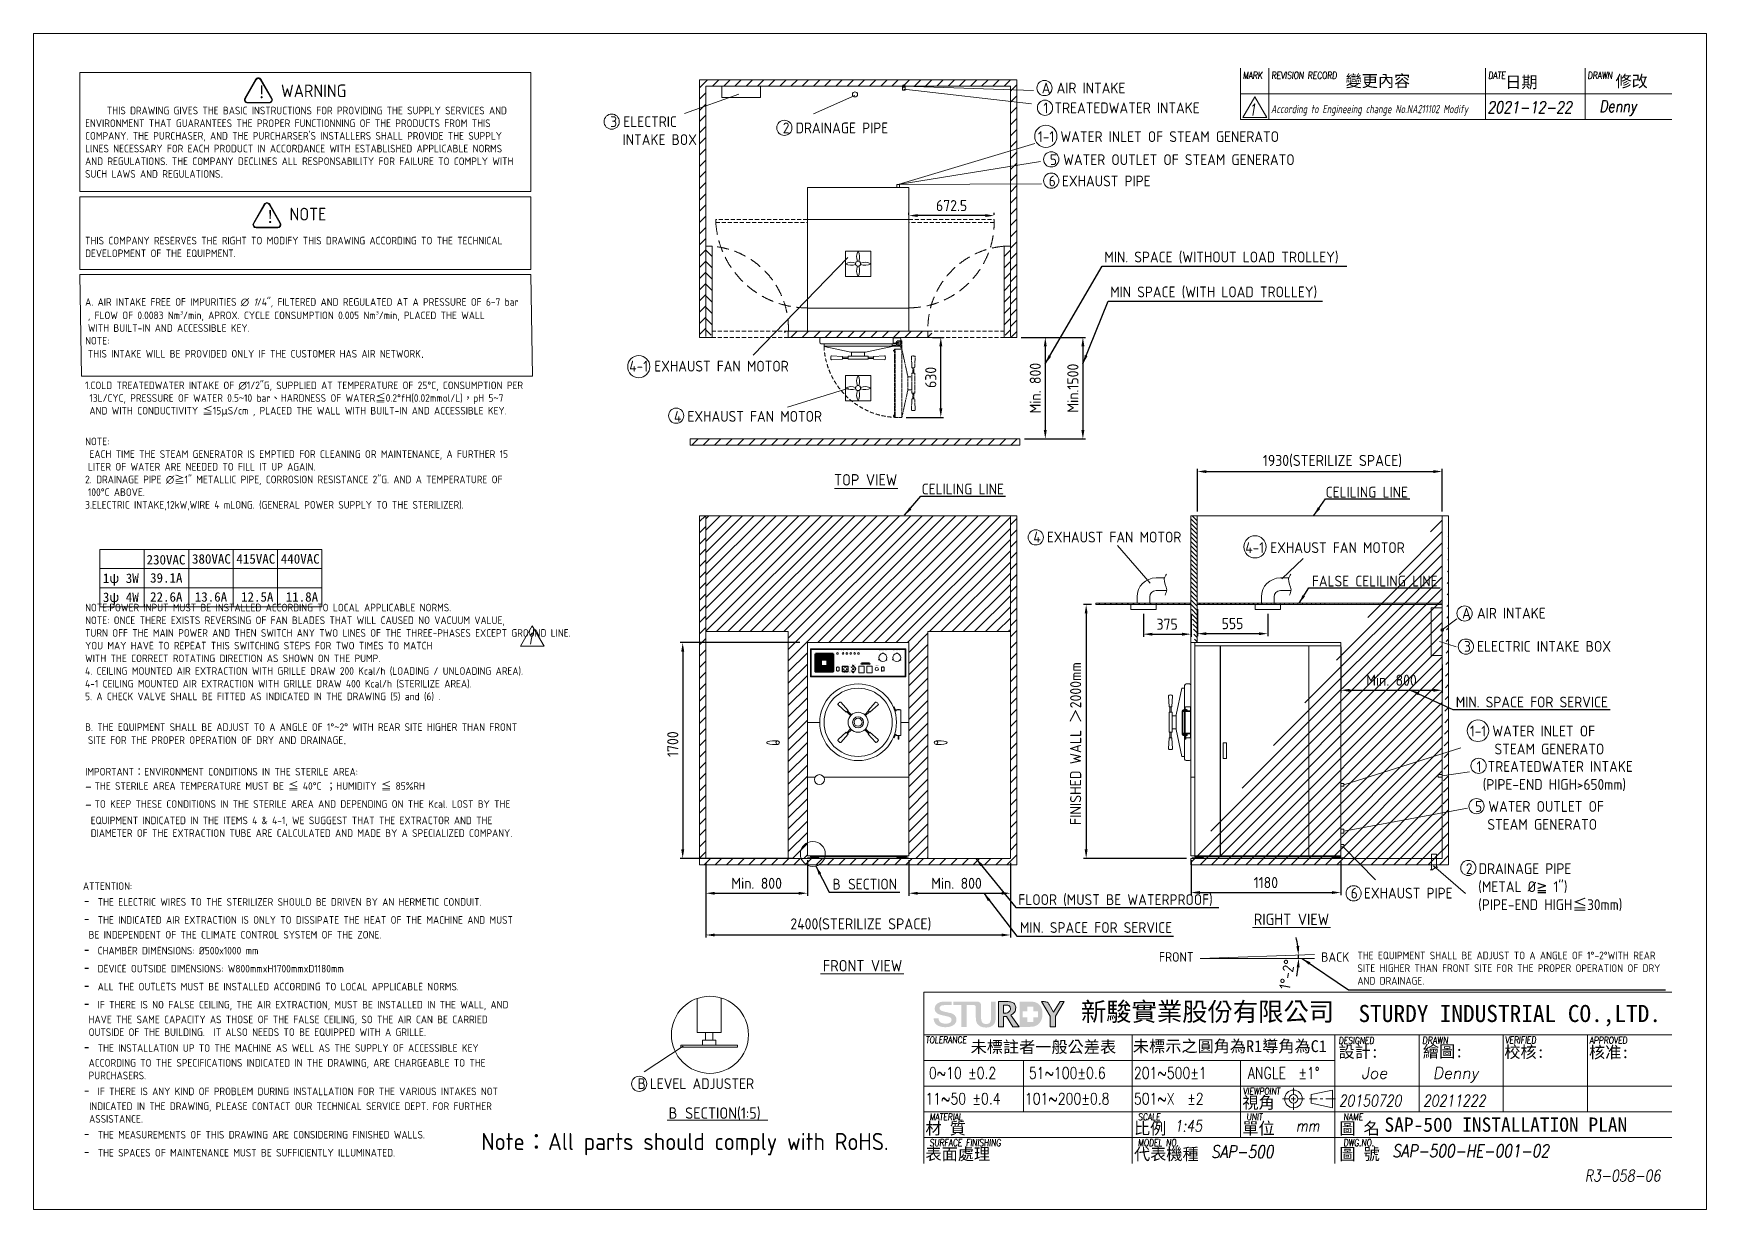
# Model space of a CAD drawing. Header units: millimetres. Extents: x -200897 to 27623, y -112 to 9158.
# Drawn here: x 14438 to 27623, y -112 to 9158 of the extents above; entities outside this region: 1.
import ezdxf

# ---------------------------------------------------------------- set-up
doc = ezdxf.new("R2010")
doc.units = ezdxf.units.MM
doc.header["$MEASUREMENT"] = 0
doc.linetypes.add('HIDDEN', pattern=[9.525, 6.35, -3.175])
doc.layers.get('0').update_dxf_attribs({"lineweight": 20})
for name, color, linetype, lineweight in [('D', 3, 'Continuous', 13), ('F', 7, 'Continuous', 15), ('H', 2, 'HIDDEN', 15), ('S', 4, 'Continuous', 15), ('T', 4, 'Continuous', 15), ('標註', 5, 'Continuous', 9)]:
    doc.layers.add(name, color=color, linetype=linetype, lineweight=lineweight)
doc.styles.get("Standard").update_dxf_attribs({"font": 'KAIU.TTF'})
doc.styles.add('STU25', font='isocp2.shx')
doc.styles.add('Text', font='romans.shx', dxfattribs={"width": 0.8, "oblique": 10})
doc.styles.add('TONY', font='isocp3.shx')
doc.dimstyles.new('STU25', dxfattribs={"dimscale": 35, "dimtxt": 2.5, "dimasz": 2, "dimexe": 0.6, "dimexo": 1, "dimgap": 1, "dimtad": 1, "dimdsep": 46, "dimtxsty": 'STU25', "dimcen": 2, "dimazin": 2, "dimtfac": 1, "dimtmove": 0, "dimatfit": 3, "dimfxl": 0, "dimtolj": 1, "dimtzin": 0, "dimarcsym": 0})
doc.dimstyles.new('STU25$7', dxfattribs={"dimscale": 35, "dimtxt": 2.5, "dimasz": 2, "dimexe": 1.25, "dimexo": 0.625, "dimgap": 1, "dimtad": 0, "dimdec": 4, "dimdsep": 46, "dimtxsty": 'STU25', "dimcen": 2.5, "dimazin": 2, "dimtfac": 1, "dimtdec": 4, "dimtmove": 0, "dimatfit": 3, "dimfxl": 0, "dimtolj": 1, "dimtzin": 0, "dimarcsym": 0})
pattern_1 = [(45, (238199.405, 22975.84), (-44.194174, 44.194174), [])]

msp = doc.modelspace()

# ---------------------------------------------------------------- texts
at = {"layer": 'D', "color": 4}
msp.add_text('SAP-500 INSTALLATION PLAN', height=112.5, dxfattribs=at).set_placement((25084.689, 500.818))
at = {"layer": 'D', "color": 11, "attachment_point": 1, "style": 'STU25'}
for s, insert, char_height in [('{\\f標楷體|b0|i0|c136|p65;!}', (16202.068, 8747.842), 100), ('WARNING', (16388.581, 8755.59), 100), ('{\\A1;}\\P{\\A1;\\H0.70420x;     THIS DRAWING GIVES THE BASIC INSTRUCTIONS FOR PROVIDING THE SUPPLY SERVICES AND}\\P{\\A1;\\H0.70420x;ENVIRONMENT THAT GUARANTEES THE PROPER FUNCTIONNING OF THE PRODUCTS FROM THIS }\\P{\\A1;\\H0.70420x;COMPANY. THE PURCHASER, AND THE PURCHARSER\'S INSTALLERS SHALL PROVIDE THE SUPPLY }\\P{\\A1;\\H0.70420x;LlNES NECESSARY FOR EACH PRODUCT IN ACCORDANCE WITH ESTABLlSHED APPLlCABLE NORMS }\\P{\\A1;\\H0.70420x;AND REGULATIONS. THE COMPANY DECLlNES ALL RESPONSABILlTY FOR FAILURE TO COMPLY WITH }\\P{\\A1;\\H0.70420x;SUCH LAWS AND REGULATIONS}{\\A1;\\F????;\\H0.70420x;.}\\P{\\A1;\\F????;\\H0.70420x;}\\P{\\A1;\\F????;\\H0.70420x;}\\P{\\A1;\\F????;\\H0.70420x;}\\P{\\A1;\\Fisocp2.shx;\\H0.70420x;THIS COMPANY RESERVES THE RIGHT TO MODIFY THIS DRAWING ACCORDING TO THE TECHNICAL }\\P{\\A1;\\Fisocp2.shx;\\H0.70420x;DEVELOPMENT OF THE EQUIPMENT.}\\P{\\A1;\\Fisocp2.shx;\\H0.70420x;}\\P{\\A1;\\Fisocp2.shx;\\H0.70420x;}\\P{\\A1;\\Fisocp2.shx;\\H0.70420x;A. AIR INTAKE FREE OF IMPURITIES ∅ }{\\A1;\\fISOCP2|b0|i1|c0|p2;\\H0.70420x;1}{\\A1;\\Fisocp2.shx;\\H0.70420x;/4"}{\\A1;\\fISOCP2|b0|i1|c0|p2;\\H0.70420x;, }{\\A1;\\Fisocp2.shx;\\H0.70420x;FILTERED AND REGULATED AT A PRESSURE OF 6-7 bar}\\P{\\A1;\\F????;\\H0.70420x; }{\\A1;\\Fisocp2.shx;\\H0.70420x;, FLOW OF 0.0083 Nm{\\A1;\\Fisocp2.shx;\\H0.49294x;\\S3^ ;}}{\\A1;\\Fisocp2.shx;\\H0.70441x;/min, APROX. CYCLE CONSUMPTION 0.005 Nm{\\A1;\\Fisocp2.shx;\\H0.49309x;\\S3^ ;}}{\\A1;\\Fisocp2.shx;\\H0.70462x;/min, PLACED THE WALL }\\P{\\A1;\\F????;\\H0.70462x; }{\\A1;\\Fisocp2.shx;\\H0.70462x;WITH BUILT-IN AND ACCESSIBLE KEY.}\\P{\\A1;\\Fisocp2.shx;\\H0.70462x;NOTE:}\\P{\\A1;\\F????;\\H0.70462x; }{\\A1;\\Fisocp2.shx;\\H0.70462x;THIS INTAKE WILL BE PROVIDED ONLY IF THE CUSTOMER HAS AIR NETWORK}{\\A1;\\fArial|b0|i0|c0|p34;\\H0.77297x;.}\\P{\\A1;\\fArial|b0|i0|c0|p34;\\H0.77297x;}\\P{\\A1;\\Fisocp2.shx;\\H0.70487x;1.COLD TREATEDWATER INTAKE OF ∅1/2"G, SUPPLIED AT TEMPERATURE OF 25°C, CONSUMPTION PER }\\P{\\A1;\\Fisocp2.shx;\\H0.70487x; 13L/CYC, PRESSURE OF WATER 0.5}{\\A1;\\f細明體|b0|i0|c136|p49;\\H0.70487x;~}{\\A1;\\Fisocp2.shx;\\H0.70487x;10 bar}{\\A1;\\f標楷體|b0|i0|c136|p65;\\H0.70487x;、}{\\A1;\\Fisocp2.shx;\\H0.70487x;HARDNESS OF WATER}{\\A1;\\f標楷體|b0|i0|c136|p65;\\H0.70487x;≦}{\\A1;\\Fisocp2.shx;\\H0.70487x;0.2°fH(0.02mmol/L)}{\\A1;\\f標楷體|b0|i0|c136|p65;\\H0.70487x;，}{\\A1;\\Fisocp2.shx;\\H0.70487x;pH 5}{\\A1;\\f細明體|b0|i0|c136|p49;\\H0.70487x;~}{\\A1;\\Fisocp2.shx;\\H0.70487x;7}\\P{\\A1;\\Fisocp2.shx;\\H0.70487x; AND WITH CONDUCTIVITY }{\\A1;\\f標楷體|b0|i0|c136|p65;\\H0.70487x;≦}{\\A1;\\Fisocp2.shx;\\H0.70487x;15}{\\A1;\\f細明體|b0|i0|c136|p49;\\H0.70487x;μ}{\\A1;\\Fisocp2.shx;\\H0.70487x;S/cm , PLACED THE WALL WITH BUILT-IN AND ACCESSIBLE KEY.}\\P{\\A1;\\Fisocp2.shx;\\H0.70487x;}\\P{\\A1;\\Fisocp2.shx;\\H0.70487x;NOTE:}\\P{\\A1;\\Fisocp2.shx;\\H0.70487x; EACH TIME THE STEAM GENERATOR IS EMPTIED FOR CLEANING OR MAINTENANCE, A FURTHER 15 }\\P{\\A1;\\F???;\\H0.70487x; }{\\A1;\\Fisocp2.shx;\\H0.70487x;LITER OF WATER ARE NEEDED TO FILL IT UP AGAIN.}\\P{\\A1;\\Fisocp2.shx;\\H0.70487x;2. DRAINAGE PIPE ∅}{\\A1;\\f標楷體|b0|i0|c136|p65;\\H0.70487x;≧}{\\A1;\\Fisocp2.shx;\\H0.70487x;1" METALLIC PIPE, CORROSION RESISTANCE 2"G. AND A TEMPERATURE OF }\\P{\\A1;\\F???;\\H0.70487x; }{\\A1;\\Fisocp2.shx;\\H0.70487x;100°C ABOVE.}\\P{\\A1;\\Fisocp2.shx;\\H0.70487x;3.ELECTRIC INTAKE,12kW,WIRE 4 mLONG. (GENERAL POWER SUPPLY TO THE STERILIZER).}\\P{\\A1;\\Fisocp2.shx;\\H0.70487x;}\\P{\\A1;\\Fisocp2.shx;\\H0.70487x;}\\P{\\A1;\\Fisocp2.shx;\\H0.70487x;}\\P{\\A1;\\Fisocp2.shx;\\H0.70487x;}\\P{\\A1;\\Fisocp2.shx;\\H0.70487x;}\\P{\\A1;\\Fisocp2.shx;\\H0.70487x;NOTE:POWER INPUT MUST BE INSTALLED ACCORDING TO LOCAL APPLICABLE NORMS.}\\P{\\A1;\\H0.70487x;NOTE: ONCE THERE EXISTS REVERSING OF FAN BLADES THAT WILL CAUSED NO VACUUM VALUE, }\\P{\\A1;\\H0.70487x;TURN OFF THE MAIN POWER AND THEN SWITCH ANY TWO LINES OF THE THREE-PHASES EXCEPT GROUND LINE. }\\P{\\A1;\\H0.70487x;YOU MAY HAVE TO REPEAT THIS SWITCHING STEPS FOR TWO TIMES TO MATCH }\\P{\\A1;\\H0.70487x;WITH THE CORRECT ROTATING DIRECTION AS SHOWN ON THE PUMP. }\\P{\\A1;\\Fisocp2.shx;\\H0.70487x;4. CEILING MOUNTED AIR EXTRACTION WITH GRILLE DRAW 200 Kcal/h (LOADING / UNLOADING AREA).}\\P{\\A1;\\Fisocp2.shx;\\H0.70487x;4-1 CEILING MOUNTED AIR EXTRACTION WITH GRILLE DRAW 400 Kcal/h (STERILIZE AREA).}\\P{\\A1;\\Fisocp2.shx;\\H0.70487x;5. A CHECK VALVE SHALL BE FITTED AS INDICATED IN THE DRAWING (5) and (6) .}\\P{\\A1;\\Fisocp2.shx;\\H0.70487x;}\\P{\\A1;\\Fisocp2.shx;\\H0.70487x;B. THE EQUIPMENT SHALL BE ADJUST TO A ANGLE OF 1°}{\\A1;\\f細明體|b0|i0|c136|p49;\\H0.70487x;~}{\\A1;\\Fisocp2.shx;\\H0.70487x;2° WITH REAR SITE HIGHER THAN FRONT }\\P{\\A1;\\F???;\\H0.70487x; }{\\A1;\\Fisocp2.shx;\\H0.70487x;SITE FOR THE PROPER OPERATION OF DRY AND DRAINAGE}{\\A1;\\fArial|b0|i0|c0|p34;\\H0.77324x;.}\\P{\\A1;\\fArial|b0|i0|c0|p34;\\H0.77324x;}\\P{\\A1;\\Fisocp2.shx;\\H0.70512x;IMPORTANT}{\\A1;\\f標楷體|b0|i0|c136|p65;\\H0.70512x;：}{\\A1;\\Fisocp2.shx;\\H0.70512x;ENVIRONMENT CONDITIONS IN THE STERILE AREA:}\\P{\\A1;\\Fisocp2.shx;\\H1.00000x;-}{\\A1;\\F???;\\H0.70420x; }{\\A1;\\Fisocp2.shx;\\H0.70420x;THE STERILE AREA TEMPERATURE MUST BE }{\\A1;\\f標楷體|b0|i0|c136|p65;\\H0.70420x;≦}{\\A1;\\Fisocp2.shx;\\H0.70420x; 40°C }{\\A1;\\f標楷體|b0|i0|c136|p65;\\H0.70420x;；}{\\A1;\\Fisocp2.shx;\\H0.70420x;HUMIDITY }{\\A1;\\f標楷體|b0|i0|c136|p65;\\H0.70420x;≦}{\\A1;\\Fisocp2.shx;\\H0.70420x; 85%RH}\\P{\\A1;\\Fisocp2.shx;\\H1.00000x;-}{\\A1;\\F???;\\H0.70420x; }{\\A1;\\Fisocp2.shx;\\H0.70420x;TO KEEP THESE CONDITIONS IN THE STERILE AREA AND DEPENDING ON THE Kcal. LOST BY THE }\\P{\\A1;\\F???;\\H0.70420x;  }{\\A1;\\Fisocp2.shx;\\H0.70420x;EQUIPMENT INDICATED IN THE ITEMS 4 & 4-1, WE SUGGEST THAT THE EXTRACTOR AND THE }\\P{\\A1;\\F???;\\H0.70420x;  }{\\A1;\\Fisocp2.shx;\\H0.70420x;DIAMETER OF THE EXTRACTION TUBE ARE CALCULATED AND MADE BY A SPECIALIZED COMPANY.}', (14844.744, 8722.211), 85.129463), ('NOTE', (16455.823, 7783.692), 100), ('{\\f標楷體|b0|i0|c136|p65;!}', (16269.311, 7764.324), 100), ('{\\f標楷體|b0|i0|c136|p65;230VAC}', (15329.233, 5047.358), 75), ('{\\f標楷體|b0|i0|c136|p65;380VAC}', (15687.116, 5053.543), 75), ('{\\f標楷體|b0|i0|c136|p65;415VAC}', (16037.116, 5053.543), 75), ('{\\f標楷體|b0|i0|c136|p65;440VAC}', (16387.116, 5053.543), 75), ('{\\f標楷體|b0|i0|c136|p65;1ψ 3W}', (14984.798, 4901.319), 75), ('{\\f標楷體|b0|i0|c136|p65;39.1A}', (15356.868, 4903.989), 75), ('{\\f標楷體|b0|i0|c136|p65;3ψ 4W}', (14984.798, 4751.319), 75), ('{\\f標楷體|b0|i0|c136|p65;22.6A}', (15356.868, 4753.989), 75), ('{\\f標楷體|b0|i0|c136|p65;13.6A}', (15708.989, 4753.989), 75), ('{\\f標楷體|b0|i0|c136|p65;12.5A}', (16073.764, 4753.989), 75), ('{\\f標楷體|b0|i0|c136|p65;11.8A}', (16426.033, 4753.989), 75), ('\\PATTENTION:\\P{\\f標楷體|b0|i0|c136|p65;\\H1.42x;- }THE ELECTRIC WIRES TO THE STERILIZER SHOULD BE DRIVEN BY AN HERMETIC CONDUIT.  \\P{\\f標楷體|b0|i0|c136|p65;\\H1.42x;- }THE INDICATED AIR EXTRACTION IS ONLY TO DISSIPATE THE HEAT OF THE MACHINE AND MUST \\P{\\f???|b0|i0|c0|p65;  }BE INDEPENDENT OF THE CLIMATE CONTROL SYSTEM OF THE ZONE.\\P{\\f標楷體|b0|i0|c136|p65;\\H1.42x;- }CHAMBER DIMENSIONS: %%C500x1000 mm\\P{\\f標楷體|b0|i0|c136|p65;\\H1.42x;- }DEVICE OUTSIDE DIMENSIONS: W800mmxH1700mmxD1180mm\\P{\\f標楷體|b0|i0|c136|p65;\\H1.42x;- }ALL THE OUTLETS MUST BE INSTALLED ACCORDING TO LOCAL APPLICABLE NORMS.\\P{\\f標楷體|b0|i0|c136|p65;\\H1.42x;- }IF THERE IS NO FALSE CEILING, THE AIR EXTRACTION, MUST BE INSTALLED IN THE WALL, AND \\P{\\f???|b0|i0|c0|p65;  }HAVE THE SAME CAPACITY AS THOSE OF THE FALSE CEILING, SO THE AIR CAN BE CARRIED \\P{\\f???|b0|i0|c0|p65;  }OUTSIDE OF THE BUILDING.  IT ALSO NEEDS TO BE EQUIPPED WITH A GRILLE.\\P{\\f標楷體|b0|i0|c136|p65;\\H1.42x;- }THE INSTALLATION UP TO THE MACHINE AS WELL AS THE SUPPLY OF ACCESSIBLE KEY \\P{\\f???|b0|i0|c0|p65;  }ACCORDING TO THE SPECIFICATIONS INDICATED IN THE DRAWING, ARE CHARGEABLE TO THE \\P{\\f???|b0|i0|c0|p65;  }PURCHASERS.{\\fArial|b0|i0|c0|p34;\\H1.087x; \\P\\f標楷體|b0|i0|c136|p65;\\H1.306x;- }IF THERE IS ANY KIND OF PROBLEM DURING INSTALLATION FOR THE VARIOUS INTAKES NOT \\P{\\f???|b0|i0|c0|p65;\\H1.087x;  }INDICATED IN THE DRAWING, PLEASE CONTACT OUR TECHNICAL SERVICE DEPT. FOR FURTHER \\P{\\f???|b0|i0|c0|p65;\\H1.087x;  }ASSISTANCE.\\P{\\f標楷體|b0|i0|c136|p65;\\H1.42x;- }THE MEASUREMENTS OF THIS DRAWING ARE CONSIDERING FINISHED WALLS.\\P{\\f標楷體|b0|i0|c136|p65;\\H1.42x;- }THE SPACES OF MAINTENANCE MUST BE SUFFICIENTLY ILLUMINATED.', (14827.996, 2567.229), 59.952484)]:
    msp.add_mtext(s, dxfattribs=dict(at, insert=insert, char_height=char_height))
at = {"layer": 'D', "color": 11, "attachment_point": 1}
for s, insert, char_height in [('{\\Fisocp2.shx;\\C3;A AIR INTAKE}', (22383.555, 8770.185), 85), ('{\\Fisocp2.shx;\\C3;1 TREATEDWATER INTAKE}', (22397.085, 8613.62), 85), ('{\\Fisocp2.shx;\\C3;3 ELECTRIC\\P  INTAKE BOX}', (18983.845, 8505.242), 85), ('{\\Fisocp2.shx;\\C3;2 DRAINAGE PIPE }', (20342.996, 8455.808), 85), ('{\\Fisocp2.shx;\\C3;1-1\\Fisocp3.shx; \\Fisocp2.shx;WATER INLET OF STEAM GENERATO}', (22353.781, 8387.25), 85), ('{\\Fisocp2.shx;\\C3;5 WATER OUTLET OF STEAM GENERATO}', (22448.017, 8205.337), 85), ('{\\Fisocp2.shx;\\C3;6 EXHAUST PIPE}', (22438.988, 8037.465), 85), ('{\\Fisocp2.shx;\\C3;MIN. SPACE (WITHOUT LOAD TROLLEY)}', (22877.219, 7437.927), 85), ('{\\Fisocp2.shx;\\C3;MIN SPACE (WITH LOAD TROLLEY)}', (22922.806, 7163.07), 85), ('{\\Fisocp2.shx;\\C3;4-1 EXHAUST FAN MOTOR}', (19133.361, 6577.816), 85), ('{\\Fisocp2.shx;\\C3;4 EXHAUST FAN MOTOR}', (19485.627, 6182.26), 85), ('{\\Fisocp.shx;\\C3;CELILING LINE}', (21437.822, 5609.307), 85), ('{\\Fisocp.shx;\\C3;CELILING LINE}', (24621.663, 5584.672), 85), ('{\\Fisocp2.shx;\\C3;4 EXHAUST FAN MOTOR}', (22317.727, 5230.443), 85), ('{\\Fisocp2.shx;\\C3;4-1 EXHAUST FAN MOTOR}', (23987.995, 5147.759), 85), ('{\\Fisocp2.shx;\\C3;FALSE CELILING LINE}', (24512.839, 4883.631), 85), ('{\\Fisocp2.shx;\\C3;A AIR INTAKE}', (25696.296, 4630.818), 85), ('{\\Fisocp2.shx;\\C3;3 ELECTRIC INTAKE BOX}', (25711.802, 4368.956), 85), ('{\\Fisocp2.shx;\\C3;MIN. SPACE FOR SERVICE}', (25646.629, 3929.976), 85), ('{\\Fisocp2.shx;\\C3;1-1 WATER INLET OF \\P    STEAM GENERATO}', (25757.633, 3701.737), 85), ('{\\Fisocp2.shx;\\C3;1 TREATEDWATER INTAKE\\P (PIPE-END HIGH>650mm)}', (25810.269, 3422.41), 85), ('{\\Fisocp2.shx;\\C3;5 WATER OUTLET OF \\P  STEAM GENERATO}', (25798.605, 3107.493), 85), ('{\\Fisocp2.shx;\\C3;2 DRAINAGE PIPE \\P  (METAL %%C\\f新細明體|b0|i0|c136|p18;≧\\Fisocp2.shx; 1")\\P  (PIPE-END HIGH\\f標楷體|b0|i0|c136|p65;≦\\Fisocp2.shx;30mm)}', (25726.226, 2617.071), 85), ('{\\Fisocp2.shx;\\C3;B\\f標楷體|b0|i0|c136|p65; \\Fisocp2.shx;SECTION}', (20734.806, 2495.201), 85), ('{\\Fisocp2.shx;\\C3;FLOOR (MUST BE WATERPROOF)}', (22199.543, 2373.368), 85), ('{\\Fisocp2.shx;\\C3;6 EXHAUST PIPE}', (24818.891, 2424.11), 85), ('{\\Fisocp2.shx;\\C3;MIN. SPACE FOR SERVICE}', (22211.725, 2153.181), 85), ('{\\Fisocp2.shx;\\C3;THE EQUIPMENT SHALL BE ADJUST TO A ANGLE OF 1%%d-2%%dWITH REAR \\PSITE HIGHER THAN FRONT SITE FOR THE PROPER OPERATION OF DRY \\PAND DRAINAGE.}', (24871.494, 1920.455), 60), ('{\\Fisocp2.shx;\\C3;B\\f???|b0|i0|c0|p65; \\Fisocp2.shx;LEVEL ADJUSTER}', (19198.257, 922.326), 85)]:
    msp.add_mtext(s, dxfattribs=dict(at, insert=insert, char_height=char_height))
at = {"layer": 'D', "char_height": 90, "attachment_point": 1}
for s, insert in [('{\\Fisocp2.shx;\\C11;TOP VIEW}', (20746.793, 5684.617)), ('{\\Fisocp2.shx;\\C11;RIGHT VIEW}', (24055.003, 2220.679)), ('{\\Fisocp2.shx;\\C11;FRONT VIEW}', (20658.635, 1854.886)), ('{\\Fisocp2.shx;\\C11;B\\f標楷體|b0|i0|c136|p65; \\Fisocp2.shx;SECTION(1:5)}', (19443.287, 693.118))]:
    msp.add_mtext(s, dxfattribs=dict(at, insert=insert))
at = {"layer": 'D', "linetype": 'Continuous', "char_height": 75, "width": 218.181, "attachment_point": 1}
for s, insert in [('{\\Fisocp2.shx;FRONT}', (23307.174, 1916.237)), ('{\\Fisocp2.shx;BACK}', (24585.697, 1915.787))]:
    msp.add_mtext(s, dxfattribs=dict(at, insert=insert))
at = {"layer": 'D', "color": 0, "insert": (17967.394, 491.257), "char_height": 135.00867, "attachment_point": 1, "style": 'STU25'}
msp.add_mtext('Note{\\f標楷體|b0|i0|c136|p65;：}All parts should comply with RoHS.', dxfattribs=at)
at = {"layer": 'F', "color": 1, "lineweight": 15, "style": 'Text', "oblique": 5, "width": 0.8}
for s, p in [('MARK', (23968.665, 8801.279)), ('REVISION RECORD', (24193.665, 8801.279)), ('DATE', (25901.836, 8801.279)), ('DRAWN', (26685.563, 8801.279))]:
    msp.add_text(s, height=54, dxfattribs=at).set_placement(p)
at = {"layer": 'F', "lineweight": -3}
for s, p in [('變更內容', (24778.098, 8736.794)), ('修改', (26905.485, 8735.014)), ('日期', (26036.279, 8727.894))]:
    msp.add_text(s, height=93.4085, dxfattribs=at).set_placement(p)
at = {"layer": 'T', "lineweight": 20, "style": 'Text', "oblique": 10, "width": 0.8}
for s, height, p in [('1', 90, (24014.514, 8511.96)), ('2021-12-22', 92, (25894.44, 8529.905)), ('Denny', 92, (26776.311, 8538.168)), ('1', 90, (18319.777, 4343.437)), ('20150720', 90, (24724.946, 701.033)), ('20211222', 90, (25388.696, 701.033)), ('1:45', 90, (23431.294, 502.156)), ('mm', 90, (24387.91, 502.411)), ('SAP-500-HE-001-02', 99, (25146.032, 300.847)), ('SAP-500', 99, (23718.254, 294.554))]:
    msp.add_text(s, height=height, dxfattribs=at).set_placement(p)
at = {"layer": 'T', "lineweight": 20, "style": 'Text', "oblique": 10}
for s, p in [('Joe', (24902.265, 918.946)), ('Denny', (25467.32, 918.946))]:
    msp.add_text(s, height=90, dxfattribs=at).set_placement(p)
at = {"layer": 'T', "linetype": 'Continuous', "lineweight": 20, "attachment_point": 1, "style": 'Text'}
for s, insert, char_height in [('{\\Fisocp2.shx|c136;According to Engineeing change No.NA211102 Modify}', (24190.309, 8594.483), 65), ('{R3-058-06}', (26663.604, 199.806), 90)]:
    msp.add_mtext(s, dxfattribs=dict(at, insert=insert, char_height=char_height))
at = {"layer": '標註', "insert": (-200897.38, 2725.165), "char_height": 10, "attachment_point": 1, "style": 'TONY'}
msp.add_mtext('\\A1;', dxfattribs=at)

# ---------------------------------------------------------------- blocks, each defined once
blk = doc.blocks.new('*D10')
at = {"layer": 'D', "color": 0, "lineweight": -2}
for p, q in [((23560, 2641), (23560, 2365)), ((24740, 2632), (24740, 2365)), ((23630, 2386), (24670, 2386))]:
    blk.add_line(p, q, dxfattribs=at)
at = {"layer": 'D', "color": 0}
for points in [[(23630, 2398), (23630, 2375), (23560, 2386)], [(24670, 2375), (24670, 2398), (24740, 2386)]]:
    blk.add_solid(points, dxfattribs=at)
at = {"layer": 'Defpoints', "color": 0}
for p in [(23560, 2676), (24740, 2667), (24740, 2386)]:
    blk.add_point(p, dxfattribs=at)
at = {"layer": 'D', "color": 0, "insert": (24150, 2465), "char_height": 87.5, "attachment_point": 5, "style": 'STU25'}
blk.add_mtext('\\A1;1180', dxfattribs=at)
blk = doc.blocks.new('*D6')
at = {"layer": 'D', "color": 0, "lineweight": -2}
for p, q in [((21337, 2642), (21337, 2360)), ((22137, 2621), (22137, 2360)), ((21407, 2381), (22067, 2381))]:
    blk.add_line(p, q, dxfattribs=at)
at = {"layer": 'D', "color": 0}
for points in [[(21407, 2392), (21407, 2369), (21337, 2381)], [(22067, 2369), (22067, 2392), (22137, 2381)]]:
    blk.add_solid(points, dxfattribs=at)
at = {"layer": 'Defpoints', "color": 0}
for p in [(21337, 2677), (22137, 2656), (22137, 2381)]:
    blk.add_point(p, dxfattribs=at)
at = {"layer": 'D', "color": 0, "insert": (21712, 2459), "char_height": 87.5, "attachment_point": 5, "style": 'STU25'}
blk.add_mtext('\\A1;Min. 800', dxfattribs=at)
blk = doc.blocks.new('*D5')
at = {"layer": 'D', "color": 0, "lineweight": -2}
for p, q in [((20537, 2642), (20537, 2360)), ((19737, 2621), (19737, 2360)), ((19807, 2381), (20467, 2381))]:
    blk.add_line(p, q, dxfattribs=at)
at = {"layer": 'D', "color": 0}
for points in [[(19807, 2392), (19807, 2369), (19737, 2381)], [(20467, 2369), (20467, 2392), (20537, 2381)]]:
    blk.add_solid(points, dxfattribs=at)
at = {"layer": 'Defpoints', "color": 0}
for p in [(19737, 2656), (20537, 2677), (20537, 2381)]:
    blk.add_point(p, dxfattribs=at)
at = {"layer": 'D', "color": 0, "insert": (20137, 2459), "char_height": 87.5, "attachment_point": 5, "style": 'STU25'}
blk.add_mtext('\\A1;Min. 800', dxfattribs=at)
blk = doc.blocks.new('*D7')
at = {"layer": 'D', "color": 0, "lineweight": -2}
for p, q in [((20477, 4356), (19533, 4356)), ((19554, 4286), (19554, 2726)), ((20433, 2656), (19533, 2656))]:
    blk.add_line(p, q, dxfattribs=at)
at = {"layer": 'D', "color": 0}
for points in [[(19566, 4286), (19543, 4286), (19554, 4356)], [(19543, 2726), (19566, 2726), (19554, 2656)]]:
    blk.add_solid(points, dxfattribs=at)
at = {"layer": 'Defpoints', "color": 0}
for p in [(20512, 4356), (19554, 2656), (20468, 2656)]:
    blk.add_point(p, dxfattribs=at)
at = {"layer": 'D', "color": 0, "insert": (19476, 3556), "char_height": 87.5, "attachment_point": 5, "rotation": 90, "style": 'STU25'}
blk.add_mtext('\\A1;1700', dxfattribs=at)
blk = doc.blocks.new('V3')
h = blk.add_hatch(color=256)
h.paths.add_polyline_path([(4650, -6597), (5400, -6597), (5400, -6817), (4650, -6817)])
h.paths.add_polyline_path([(4655, -6602), (5395, -6602), (5395, -6812), (4655, -6812)], flags=16)
h = blk.add_hatch(color=256)
h.paths.add_polyline_path([(4946, -6733), (4900, -6733), (4900, -6779), (4946, -6779)])
h.paths.add_polyline_path([(4943, -6736), (4943, -6776), (4903, -6776), (4903, -6736)], flags=16)
h = blk.add_hatch(color=256)
h.paths.add_polyline_path([(4972, -6741), (4971, -6740, 0.011368), (4970, -6740), (4973, -6743, -0.392227), (4997, -6742), (4998, -6740, 0.030831), (4996, -6738), (4996, -6737, 0.011368), (4996, -6736), (4995, -6738, 0.309923)])
h.paths.add_polyline_path([(4995, -6771), (4995, -6774, 0.559819), (4998, -6740), (4997, -6742, -0.514917)])
h.paths.add_polyline_path([(4995, -6774), (4995, -6771, -0.341185), (4973, -6769), (4970, -6771, 0.011368), (4971, -6772), (4972, -6771, 0.308103)])
for p, q in [((4655, -6602), (5395, -6602)), ((4655, -6812), (4655, -6602)), ((5395, -6602), (5395, -6812)), ((5395, -6812), (4655, -6812)), ((4973, -6743), (4970, -6740)), ((4973, -6769), (4970, -6771)), ((4972, -6741), (4971, -6740)), ((4972, -6771), (4971, -6772)), ((4995, -6738), (4996, -6736)), ((4996, -6738), (4996, -6737))]:
    blk.add_line(p, q)
at = {"lineweight": 50}
for p, q in [((4688, -6636), (4732, -6680)), ((4784, -6680), (4828, -6636)), ((5051, -6713), (5114, -6713)), ((5051, -6713), (5051, -6718)), ((5081, -6713), (5081, -6708)), ((5114, -6713), (5114, -6718)), ((4732, -6732), (4688, -6776)), ((4784, -6732), (4828, -6776))]:
    blk.add_line(p, q, dxfattribs=at)
for points in [[(4650, -6597), (5400, -6597), (5400, -6817), (4650, -6817)], [(4900, -6733), (4946, -6733), (4946, -6779), (4900, -6779)], [(4903, -6736), (4943, -6736), (4943, -6776), (4903, -6776)]]:
    blk.add_lwpolyline(points, close=True)
for points in [[(4688, -6636), (4828, -6636), (4828, -6776), (4688, -6776)], [(4692, -6640), (4824, -6640), (4824, -6772), (4692, -6772)], [(4696, -6644), (4820, -6644), (4820, -6768), (4696, -6768)], [(4700, -6648), (4816, -6648), (4816, -6764), (4700, -6764)], [(4704, -6652), (4812, -6652), (4812, -6760), (4704, -6760)], [(4708, -6656), (4808, -6656), (4808, -6756), (4708, -6756)], [(4712, -6660), (4804, -6660), (4804, -6752), (4712, -6752)], [(4716, -6664), (4800, -6664), (4800, -6748), (4716, -6748)], [(4720, -6668), (4796, -6668), (4796, -6744), (4720, -6744)], [(4724, -6672), (4792, -6672), (4792, -6740), (4724, -6740)], [(4728, -6676), (4788, -6676), (4788, -6736), (4728, -6736)], [(4732, -6680), (4784, -6680), (4784, -6732), (4732, -6732)]]:
    blk.add_lwpolyline(points, close=True, dxfattribs=at)
for radius, start, end in [(22, 132.3947, 135), (22, 225, 227.6053), (20, 63.2563, 132.134), (20, 227.866, 60.3903), (18, 225, 135), (22, 60.6511, 63.2563)]:
    blk.add_arc((4986, -6756), radius, start, end)
for s, insert, char_height, width, attachment_point in [('{\\fArial|b0|i0|c0|p34;POWER}', (4852, -6610), 3.5, 19.5, 1), ('{\\fArial|b0|i0|c0|p34;ADD WATER}', (4906, -6612), 3.5, 29.97, 5), ('{\\fArial|b0|i0|c0|p34;HEAT}', (4936, -6612), 3.5, 19, 5), ('{\\fArial|b0|i0|c0|p34;STERI}.', (4967, -6612), 3.5, 19, 5), ('{\\fArial|b0|i0|c0|p34;PRESSURE CONTROL}', (4959, -6718), 3.5, 56.42, 1), ('{\\fArial|b0|i0|c0|p34;DRY}', (4992, -6610), 3.5, 15, 1), ('{\\fArial|b0|i0|c0|p34;COMPLETE}', (5014, -6610), 3.5, 23.5, 1), ('{\\fArial|b0|i0|c0|p34;STERI.}', (5043, -6721), 3.5, 43.96, 1), ('{\\fArial|b0|i0|c0|p34;TIMER}', (5081, -6704), 3.5, 59.84, 5), ('{\\fArial|b0|i0|c0|p34;DRY}', (5108, -6721), 3.5, 35.41, 1), ('{\\fArial|b0|i0|c0|p34;CHAMBER PRESSURE GAUGE}', (5183, -6610), 3.5, 77.44, 1), ('{\\fArial|b0|i0|c0|p34;JACKET PRESSURE GAUGE}', (5299, -6610), 3.5, 67.41, 1), ('{\\fArial|b0|i0|c0|p34;OFF}', (4858, -6775), 5, 16.5, 1), ('{\\fArial|b0|i0|c0|p34;ON}', (4860, -6731), 5, 14.5, 1), ('{\\fArial|b0|i0|c0|p34;EMERGENCY}', (4909, -6784), 3.5, 23.5, 1), ('\\A1;{\\fArial|b1|i1|c0|p34;kg/cm\\H0.7x;\\S2^  ;}', (4952, -6780), 4, 25.95, 1), ('{\\fArial|b1|i0|c0|p34;0.9}', (4958, -6733), 4, 25.84, 1), ('{\\fArial|b1|i0|c0|p34;2.1}', (4958, -6772), 4, 25.79, 1), ('{\\fArial|b1|i0|c0|p34;1.2}', (4997, -6731), 4, 11.85, 1)]:
    blk.add_mtext(s, dxfattribs=dict(insert=insert, char_height=char_height, width=width, attachment_point=attachment_point))
at = {"attachment_point": 1}
for s, insert, char_height in [('{\\fArial|b0|i0|c0|p34;VACUUM\\PRELEASE}', (5161, -6723), 3.5), ('{\\fArial|b0|i0|c0|p34;NORMAL}', (5205, -6775), 5), ('{\\fARIAL|b0|i0|c0|p34;LIQUID}', (5208, -6731), 5)]:
    blk.add_mtext(s, dxfattribs=dict(at, insert=insert, char_height=char_height))
blk = doc.blocks.new('*D8')
at = {"layer": 'D', "color": 0, "lineweight": -2}
for p, q in [((24740, 4322), (24740, 3960)), ((25540, 4184), (25540, 3960)), ((24810, 3981), (25470, 3981))]:
    blk.add_line(p, q, dxfattribs=at)
at = {"layer": 'D', "color": 0}
for points in [[(24810, 3992), (24810, 3969), (24740, 3981)], [(25470, 3969), (25470, 3992), (25540, 3981)]]:
    blk.add_solid(points, dxfattribs=at)
at = {"layer": 'Defpoints', "color": 0}
for p in [(24740, 4357), (25540, 4219), (25540, 3981)]:
    blk.add_point(p, dxfattribs=at)
at = {"layer": 'D', "color": 0, "insert": (25140, 4060), "char_height": 87.5, "attachment_point": 5, "style": 'STU25'}
blk.add_mtext('\\A1;{\\Fisocp2.shx;Min. 800}', dxfattribs=at)
blk = doc.blocks.new('*D12')
at = {"layer": 'D', "color": 0, "lineweight": -2}
for p, q in [((22222, 6762), (22729, 6762)), ((22708, 6692), (22708, 6032)), ((22247, 5962), (22729, 5962))]:
    blk.add_line(p, q, dxfattribs=at)
at = {"layer": 'D', "color": 0}
for points in [[(22720, 6692), (22696, 6692), (22708, 6762)], [(22696, 6032), (22720, 6032), (22708, 5962)]]:
    blk.add_solid(points, dxfattribs=at)
at = {"layer": 'Defpoints', "color": 0}
for p in [(22187, 6762), (22212, 5962), (22708, 5962)]:
    blk.add_point(p, dxfattribs=at)
at = {"layer": 'D', "color": 0, "insert": (22629, 6362), "char_height": 87.5, "attachment_point": 5, "rotation": 90, "style": 'STU25'}
blk.add_mtext('\\A1;{\\Fisocp2.shx;Min.1500}', dxfattribs=at)
blk = doc.blocks.new('*D11')
at = {"layer": 'D', "color": 0, "lineweight": -2}
for p, q in [((22222, 6762), (22433, 6762)), ((22412, 6692), (22412, 6032)), ((22247, 5962), (22433, 5962))]:
    blk.add_line(p, q, dxfattribs=at)
at = {"layer": 'D', "color": 0}
for points in [[(22423, 6692), (22400, 6692), (22412, 6762)], [(22400, 6032), (22423, 6032), (22412, 5962)]]:
    blk.add_solid(points, dxfattribs=at)
at = {"layer": 'Defpoints', "color": 0}
for p in [(22187, 6762), (22212, 5962), (22412, 5962)]:
    blk.add_point(p, dxfattribs=at)
at = {"layer": 'D', "color": 0, "insert": (22333, 6362), "char_height": 87.5, "attachment_point": 5, "rotation": 90, "style": 'STU25'}
blk.add_mtext('\\A1;{\\Fisocp2.shx;Min. 800}', dxfattribs=at)
blk = doc.blocks.new('*D9')
at = {"layer": 'D', "color": 0, "lineweight": -2}
for p, q in [((21522, 6762), (21609, 6762)), ((21588, 6202), (21588, 6692)), ((21316, 6132), (21609, 6132))]:
    blk.add_line(p, q, dxfattribs=at)
at = {"layer": 'D', "color": 0}
for points in [[(21600, 6692), (21577, 6692), (21588, 6762)], [(21577, 6202), (21600, 6202), (21588, 6132)]]:
    blk.add_solid(points, dxfattribs=at)
at = {"layer": 'Defpoints', "color": 0}
for p in [(21487, 6762), (21588, 6762), (21281, 6132)]:
    blk.add_point(p, dxfattribs=at)
at = {"layer": 'D', "color": 0, "insert": (21509, 6447), "char_height": 87.5, "attachment_point": 5, "rotation": 90, "style": 'STU25'}
blk.add_mtext('\\A1;{\\Fisocp2.shx;630}', dxfattribs=at)
blk = doc.blocks.new('*D13')
at = {"layer": 'D', "color": 0, "lineweight": -2}
for p, q in [((23185, 4582), (23185, 4402)), ((23560, 4582), (23560, 4402)), ((23255, 4423), (23490, 4423))]:
    blk.add_line(p, q, dxfattribs=at)
at = {"layer": 'D', "color": 0}
for points in [[(23255, 4434), (23255, 4411), (23185, 4423)], [(23490, 4411), (23490, 4434), (23560, 4423)]]:
    blk.add_solid(points, dxfattribs=at)
at = {"layer": 'Defpoints', "color": 0}
for p in [(23185, 4617), (23560, 4617), (23560, 4423)]:
    blk.add_point(p, dxfattribs=at)
at = {"layer": 'D', "color": 0, "insert": (23372, 4501), "char_height": 87.5, "attachment_point": 5, "style": 'STU25'}
blk.add_mtext('\\A1;375', dxfattribs=at)
blk = doc.blocks.new('*D4')
at = {"layer": 'D', "color": 0, "lineweight": -2}
for p, q in [((23610, 4621), (23610, 4406)), ((24165, 4582), (24165, 4406)), ((23680, 4427), (24095, 4427))]:
    blk.add_line(p, q, dxfattribs=at)
at = {"layer": 'D', "color": 0}
for points in [[(23680, 4438), (23680, 4415), (23610, 4427)], [(24095, 4415), (24095, 4438), (24165, 4427)]]:
    blk.add_solid(points, dxfattribs=at)
at = {"layer": 'Defpoints', "color": 0}
for p in [(23610, 4656), (24165, 4617), (24165, 4427)]:
    blk.add_point(p, dxfattribs=at)
at = {"layer": 'D', "color": 0, "insert": (23887, 4506), "char_height": 87.5, "attachment_point": 5, "style": 'STU25'}
blk.add_mtext('\\A1;555', dxfattribs=at)
blk = doc.blocks.new('*D14')
at = {"layer": 'D', "color": 0, "lineweight": -2}
for p, q in [((21337, 7727), (21337, 7743)), ((21939, 7722), (21407, 7722)), ((22009, 7727), (22009, 7743))]:
    blk.add_line(p, q, dxfattribs=at)
at = {"layer": 'D', "color": 0}
for points in [[(21407, 7734), (21407, 7711), (21337, 7722)], [(21939, 7711), (21939, 7734), (22009, 7722)]]:
    blk.add_solid(points, dxfattribs=at)
at = {"layer": 'Defpoints', "color": 0}
for p in [(21337, 7722), (21337, 7692), (22009, 7692)]:
    blk.add_point(p, dxfattribs=at)
at = {"layer": 'D', "color": 0, "insert": (21673, 7801), "char_height": 87.5, "attachment_point": 5, "style": 'STU25'}
blk.add_mtext('\\A1;672.5', dxfattribs=at)
blk = doc.blocks.new('*D16')
at = {"layer": 'D', "color": 0, "lineweight": -2}
for p, q in [((22775, 4656), (22713, 4656)), ((22734, 4586), (22734, 2726)), ((23525, 2656), (22713, 2656))]:
    blk.add_line(p, q, dxfattribs=at)
at = {"layer": 'D', "color": 0}
for points in [[(22745, 4586), (22722, 4586), (22734, 4656)], [(22722, 2726), (22745, 2726), (22734, 2656)]]:
    blk.add_solid(points, dxfattribs=at)
at = {"layer": 'Defpoints', "color": 0}
for p in [(22810, 4656), (22734, 2656), (23560, 2656)]:
    blk.add_point(p, dxfattribs=at)
at = {"layer": 'D', "color": 0, "insert": (22607, 2919), "char_height": 87.5, "attachment_point": 1, "rotation": 90, "style": 'STU25'}
blk.add_mtext('\\A1;{\\Fisocp2.shx;FINISHED WALL \\f新細明體|b0|i0|c136|p16;＞\\Fisocp2.shx;2000mm}', dxfattribs=at)
blk = doc.blocks.new('*D17')
at = {"layer": 'D', "color": 0, "lineweight": -2}
for p, q in [((19737, 2621), (19737, 2031)), ((22137, 2621), (22137, 2031)), ((19807, 2052), (22067, 2052))]:
    blk.add_line(p, q, dxfattribs=at)
at = {"layer": 'D', "color": 0}
for points in [[(19807, 2063), (19807, 2040), (19737, 2052)], [(22067, 2040), (22067, 2063), (22137, 2052)]]:
    blk.add_solid(points, dxfattribs=at)
at = {"layer": 'Defpoints', "color": 0}
for p in [(19737, 2656), (22137, 2656), (22137, 2052)]:
    blk.add_point(p, dxfattribs=at)
at = {"layer": 'D', "color": 0, "insert": (20958, 2135), "char_height": 87.5, "attachment_point": 5, "style": 'STU25'}
blk.add_mtext('\\A1;{\\Fisocp2.shx;2400(STERILIZE SPACE)}', dxfattribs=at)
blk = doc.blocks.new('*D18')
at = {"layer": 'D', "color": 0, "linetype": 'Continuous', "lineweight": -2}
for start, end in [(7.1806, 12.3613), (0, 2), (349.6387, 354.8194)]:
    blk.add_arc((23633, 1867), 774, start, end, dxfattribs=at)
at = {"layer": 'D', "color": 0}
for points in [[(24390, 1963), (24413, 1965), (24407, 1894)], [(24416, 1797), (24393, 1798), (24408, 1867)]]:
    blk.add_solid(points, dxfattribs=at)
at = {"layer": 'Defpoints', "color": 0}
for p in [(23633, 1867), (23633, 1867), (24408, 1885), (24534, 1899), (24534, 1867)]:
    blk.add_point(p, dxfattribs=at)
at = {"layer": 'D', "color": 0, "insert": (24317, 1741), "char_height": 87.5, "attachment_point": 5, "rotation": 79.526, "style": 'STU25'}
blk.add_mtext('1%%D-2%%D', dxfattribs=at)
blk = doc.blocks.new('*D19')
at = {"layer": 'D', "color": 0, "lineweight": -2}
for p, q in [((23610, 5391), (23610, 5726)), ((23680, 5705), (25470, 5705)), ((25540, 5391), (25540, 5726))]:
    blk.add_line(p, q, dxfattribs=at)
at = {"layer": 'D', "color": 0}
for points in [[(23680, 5716), (23680, 5693), (23610, 5705)], [(25470, 5693), (25470, 5716), (25540, 5705)]]:
    blk.add_solid(points, dxfattribs=at)
at = {"layer": 'Defpoints', "color": 0}
for p in [(25540, 5705), (23610, 5356), (25540, 5356)]:
    blk.add_point(p, dxfattribs=at)
at = {"layer": 'D', "color": 0, "insert": (24675, 5788), "char_height": 87.5, "attachment_point": 5, "style": 'STU25'}
blk.add_mtext('\\A1;{\\Fisocp2.shx;1930(STERILIZE SPACE)}', dxfattribs=at)
blk = doc.blocks.new('新駿LOGO')
at = {"layer": 'F'}
h = blk.add_hatch(color=256, dxfattribs=at)
edge = h.paths.add_edge_path()
edge.add_spline(control_points=[(-529.05, -442.14), (-529.05, -442.31), (-529.02, -442.45), (-528.95, -442.56), (-528.89, -442.68), (-528.8, -442.78), (-528.69, -442.85), (-528.57, -442.93), (-528.44, -442.98), (-528.29, -443.01), (-528.15, -443.05), (-527.99, -443.07), (-527.81, -443.07), (-527.62, -443.07), (-527.47, -443.05), (-527.33, -443.01), (-527.2, -442.97), (-527.09, -442.92), (-527.01, -442.86), (-526.93, -442.8), (-526.87, -442.73), (-526.83, -442.65), (-526.8, -442.57), (-526.78, -442.49), (-526.78, -442.41), (-526.78, -442.25), (-526.82, -442.13), (-526.91, -442.05), (-526.99, -441.97), (-527.08, -441.91), (-527.18, -441.88), (-527.36, -441.83), (-527.56, -441.77), (-527.79, -441.72), (-528.02, -441.67), (-528.3, -441.61), (-528.64, -441.53), (-528.85, -441.48), (-529.02, -441.41), (-529.16, -441.34), (-529.3, -441.26), (-529.41, -441.17), (-529.5, -441.07), (-529.58, -440.98), (-529.64, -440.87), (-529.67, -440.77), (-529.7, -440.66), (-529.72, -440.55), (-529.72, -440.43), (-529.72, -440.22), (-529.67, -440.03), (-529.57, -439.87), (-529.46, -439.71), (-529.33, -439.58), (-529.16, -439.47), (-528.99, -439.37), (-528.85, -439.31), (-528.64, -439.26), (-528.43, -439.21), (-528.13, -439.2), (-527.91, -439.2), (-527.66, -439.2), (-526.73, -439.2), (-526.73, -439.2), (-526.73, -439.2), (-526.73, -439.81), (-526.73, -439.81), (-526.73, -439.81), (-528.14, -439.8), (-528.28, -439.83), (-528.39, -439.85), (-528.48, -439.86), (-528.56, -439.9), (-528.65, -439.94), (-528.72, -440), (-528.78, -440.07), (-528.84, -440.14), (-528.87, -440.23), (-528.87, -440.34), (-528.87, -440.5), (-528.81, -440.62), (-528.7, -440.7), (-528.6, -440.79), (-528.46, -440.85), (-528.28, -440.9), (-528.27, -440.9), (-528.19, -440.92), (-528.07, -440.95), (-527.94, -440.98), (-527.8, -441.01), (-527.65, -441.05), (-527.49, -441.09), (-527.34, -441.12), (-527.19, -441.16), (-527.04, -441.19), (-526.94, -441.21), (-526.87, -441.23), (-526.71, -441.27), (-526.58, -441.34), (-526.46, -441.41), (-526.34, -441.49), (-526.24, -441.58), (-526.16, -441.67), (-526.08, -441.77), (-526.02, -441.88), (-525.98, -441.99), (-525.94, -442.1), (-525.92, -442.22), (-525.92, -442.33), (-525.92, -442.57), (-525.98, -442.78), (-526.09, -442.95), (-526.2, -443.12), (-526.35, -443.26), (-526.53, -443.37), (-526.71, -443.48), (-526.92, -443.55), (-527.15, -443.61), (-527.39, -443.66), (-527.62, -443.68), (-527.87, -443.68), (-528.14, -443.68), (-528.41, -443.65), (-528.65, -443.59), (-528.9, -443.53), (-529.11, -443.44), (-529.3, -443.31), (-529.48, -443.19), (-529.63, -443.03), (-529.74, -442.83), (-529.84, -442.64), (-529.9, -442.41), (-529.91, -442.14), (-529.91, -442.14), (-529.05, -442.14), (-529.05, -442.14)], knot_values=[0, 0, 0, 0, 1, 1, 1, 2, 2, 2, 3, 3, 3, 4, 4, 4, 5, 5, 5, 6, 6, 6, 7, 7, 7, 8, 8, 8, 9, 9, 9, 10, 10, 10, 11, 11, 11, 12, 12, 12, 13, 13, 13, 14, 14, 14, 15, 15, 15, 16, 16, 16, 17, 17, 17, 18, 18, 18, 19, 19, 19, 20, 20, 20, 21, 21, 21, 22, 22, 22, 23, 23, 23, 24, 24, 24, 25, 25, 25, 26, 26, 26, 27, 27, 27, 28, 28, 28, 29, 29, 29, 30, 30, 30, 31, 31, 31, 32, 32, 32, 33, 33, 33, 34, 34, 34, 35, 35, 35, 36, 36, 36, 37, 37, 37, 38, 38, 38, 39, 39, 39, 40, 40, 40, 41, 41, 41, 42, 42, 42, 43, 43, 43, 44, 44, 44, 45, 45, 45, 45], degree=3, periodic=0)
edge = h.paths.add_edge_path()
edge.add_spline(control_points=[(-522.53, -440.14), (-522.54, -440.04), (-522.57, -439.94), (-522.63, -439.9), (-522.77, -439.79), (-522.9, -439.81), (-522.9, -439.81), (-522.9, -439.81), (-523.02, -439.81), (-523.02, -439.81), (-523.02, -439.81), (-524.14, -439.81), (-524.14, -439.81), (-524.14, -439.81), (-524.14, -443.62), (-524.14, -443.62), (-524.14, -443.62), (-525.06, -443.62), (-525.06, -443.62), (-525.06, -443.62), (-525.06, -439.81), (-525.06, -439.81), (-525.06, -439.81), (-526.47, -439.81), (-526.47, -439.81), (-526.47, -439.81), (-526.47, -439.2), (-526.47, -439.2), (-526.47, -439.2), (-522.39, -439.2), (-522.39, -439.2)], knot_values=[5.578051, 5.578051, 5.578051, 5.578051, 6, 6, 6, 7, 7, 7, 8, 8, 8, 9, 9, 9, 10, 10, 10, 11, 11, 11, 12, 12, 12, 13, 13, 13, 14, 14, 14, 15, 15, 15, 15], degree=3, periodic=0)
edge.add_spline(control_points=[(-522.4, -439.2), (-522.31, -439.2), (-522.22, -439.2), (-522.22, -439.2), (-522.22, -439.2), (-521.96, -439.19), (-521.76, -439.41), (-521.58, -439.61), (-521.61, -439.85), (-521.61, -439.85), (-521.61, -439.85), (-521.61, -441.92), (-521.61, -441.92), (-521.61, -442.41), (-521.52, -442.73), (-521.36, -442.89), (-521.19, -443.05), (-520.97, -443.13), (-520.71, -443.13), (-520.45, -443.13), (-520.24, -443.05), (-520.09, -442.89), (-519.93, -442.74), (-519.86, -442.43), (-519.86, -441.98), (-519.86, -441.98), (-519.86, -439.2), (-519.86, -439.2), (-519.86, -439.2), (-519.05, -439.2), (-519.05, -439.2), (-519.05, -439.2), (-519.05, -441.92), (-519.05, -441.92), (-519.05, -442.43), (-519.12, -442.8), (-519.25, -443.02), (-519.38, -443.24), (-519.56, -443.42), (-519.8, -443.54), (-520.05, -443.67), (-520.35, -443.74), (-520.73, -443.74), (-521.09, -443.74), (-521.41, -443.68), (-521.67, -443.56), (-521.93, -443.44), (-522.14, -443.26), (-522.3, -443.03), (-522.45, -442.8), (-522.53, -442.42), (-522.53, -441.91), (-522.53, -441.91), (-522.53, -440.92), (-522.53, -440.14)], knot_values=[0.44538, 0.44538, 0.44538, 0.44538, 1, 1, 1, 2, 2, 2, 3, 3, 3, 4, 4, 4, 5, 5, 5, 6, 6, 6, 7, 7, 7, 8, 8, 8, 9, 9, 9, 10, 10, 10, 11, 11, 11, 12, 12, 12, 13, 13, 13, 14, 14, 14, 15, 15, 15, 16, 16, 16, 17, 17, 17, 17.603917, 17.603917, 17.603917, 17.603917], degree=3, periodic=0)
h = blk.add_hatch(color=256, dxfattribs=at)
edge = h.paths.add_edge_path()
edge.add_spline(control_points=[(-522.22, -439.2), (-522.22, -439.2), (-526.47, -439.2), (-526.47, -439.2)], knot_values=[14, 14, 14, 14, 15, 15, 15, 15], degree=3, periodic=0)
edge.add_spline(control_points=[(-526.47, -439.2), (-526.47, -439.2), (-526.47, -439.81), (-526.47, -439.81)], knot_values=[13, 13, 13, 13, 14, 14, 14, 14], degree=3, periodic=0)
edge.add_spline(control_points=[(-526.47, -439.81), (-526.47, -439.81), (-525.06, -439.81), (-525.06, -439.81)], knot_values=[12, 12, 12, 12, 13, 13, 13, 13], degree=3, periodic=0)
edge.add_spline(control_points=[(-525.06, -439.81), (-525.06, -439.81), (-525.06, -443.62), (-525.06, -443.62)], knot_values=[11, 11, 11, 11, 12, 12, 12, 12], degree=3, periodic=0)
edge.add_spline(control_points=[(-525.06, -443.62), (-525.06, -443.62), (-524.14, -443.62), (-524.14, -443.62)], knot_values=[10, 10, 10, 10, 11, 11, 11, 11], degree=3, periodic=0)
edge.add_spline(control_points=[(-524.14, -443.62), (-524.14, -443.62), (-524.14, -439.81), (-524.14, -439.81)], knot_values=[9, 9, 9, 9, 10, 10, 10, 10], degree=3, periodic=0)
edge.add_spline(control_points=[(-524.14, -439.81), (-524.14, -439.81), (-523.02, -439.81), (-523.02, -439.81)], knot_values=[8, 8, 8, 8, 9, 9, 9, 9], degree=3, periodic=0)
edge.add_spline(control_points=[(-523.02, -439.81), (-523.02, -439.81), (-522.9, -439.81), (-522.9, -439.81)], knot_values=[7, 7, 7, 7, 8, 8, 8, 8], degree=3, periodic=0)
edge.add_spline(control_points=[(-522.9, -439.81), (-522.9, -439.81), (-522.77, -439.79), (-522.63, -439.9)], knot_values=[6, 6, 6, 6, 7, 7, 7, 7], degree=3, periodic=0)
edge.add_spline(control_points=[(-522.63, -439.9), (-522.57, -439.94), (-522.54, -440.04), (-522.53, -440.14)], knot_values=[5.578051, 5.578051, 5.578051, 5.578051, 6, 6, 6, 6], degree=3, periodic=0)
edge.add_spline(control_points=[(-522.53, -440.14), (-522.53, -440.92), (-522.53, -441.91), (-522.53, -441.91)], knot_values=[17, 17, 17, 17, 17.603917, 17.603917, 17.603917, 17.603917], degree=3, periodic=0)
edge.add_spline(control_points=[(-522.53, -441.91), (-522.53, -442.42), (-522.45, -442.8), (-522.3, -443.03)], knot_values=[16, 16, 16, 16, 17, 17, 17, 17], degree=3, periodic=0)
edge.add_spline(control_points=[(-522.3, -443.03), (-522.14, -443.26), (-521.93, -443.44), (-521.67, -443.56)], knot_values=[15, 15, 15, 15, 16, 16, 16, 16], degree=3, periodic=0)
edge.add_spline(control_points=[(-521.67, -443.56), (-521.41, -443.68), (-521.09, -443.74), (-520.73, -443.74)], knot_values=[14, 14, 14, 14, 15, 15, 15, 15], degree=3, periodic=0)
edge.add_spline(control_points=[(-520.73, -443.74), (-520.35, -443.74), (-520.05, -443.67), (-519.8, -443.54)], knot_values=[13, 13, 13, 13, 14, 14, 14, 14], degree=3, periodic=0)
edge.add_spline(control_points=[(-519.8, -443.54), (-519.56, -443.42), (-519.38, -443.24), (-519.25, -443.02)], knot_values=[12, 12, 12, 12, 13, 13, 13, 13], degree=3, periodic=0)
edge.add_spline(control_points=[(-519.25, -443.02), (-519.12, -442.8), (-519.05, -442.43), (-519.05, -441.92)], knot_values=[11, 11, 11, 11, 12, 12, 12, 12], degree=3, periodic=0)
edge.add_spline(control_points=[(-519.05, -441.92), (-519.05, -441.92), (-519.05, -439.2), (-519.05, -439.2)], knot_values=[10, 10, 10, 10, 11, 11, 11, 11], degree=3, periodic=0)
edge.add_spline(control_points=[(-519.05, -439.2), (-519.05, -439.2), (-519.86, -439.2), (-519.86, -439.2)], knot_values=[9, 9, 9, 9, 10, 10, 10, 10], degree=3, periodic=0)
edge.add_spline(control_points=[(-519.86, -439.2), (-519.86, -439.2), (-519.86, -441.98), (-519.86, -441.98)], knot_values=[8, 8, 8, 8, 9, 9, 9, 9], degree=3, periodic=0)
edge.add_spline(control_points=[(-519.86, -441.98), (-519.86, -442.43), (-519.93, -442.74), (-520.09, -442.89)], knot_values=[7, 7, 7, 7, 8, 8, 8, 8], degree=3, periodic=0)
edge.add_spline(control_points=[(-520.09, -442.89), (-520.24, -443.05), (-520.45, -443.13), (-520.71, -443.13)], knot_values=[6, 6, 6, 6, 7, 7, 7, 7], degree=3, periodic=0)
edge.add_spline(control_points=[(-520.71, -443.13), (-520.97, -443.13), (-521.19, -443.05), (-521.36, -442.89)], knot_values=[5, 5, 5, 5, 6, 6, 6, 6], degree=3, periodic=0)
edge.add_spline(control_points=[(-521.36, -442.89), (-521.52, -442.73), (-521.61, -442.41), (-521.61, -441.92)], knot_values=[4, 4, 4, 4, 5, 5, 5, 5], degree=3, periodic=0)
edge.add_spline(control_points=[(-521.61, -441.92), (-521.61, -441.92), (-521.61, -439.85), (-521.61, -439.85)], knot_values=[3, 3, 3, 3, 4, 4, 4, 4], degree=3, periodic=0)
edge.add_spline(control_points=[(-521.61, -439.85), (-521.61, -439.85), (-521.58, -439.61), (-521.76, -439.41)], knot_values=[2, 2, 2, 2, 3, 3, 3, 3], degree=3, periodic=0)
edge.add_spline(control_points=[(-521.76, -439.41), (-521.96, -439.19), (-522.22, -439.2), (-522.22, -439.2)], knot_values=[1, 1, 1, 1, 2, 2, 2, 2], degree=3, periodic=0)
h = blk.add_hatch(color=256, dxfattribs=at)
edge = h.paths.add_edge_path()
edge.add_spline(control_points=[(-518.54, -443.62), (-518.54, -443.62), (-518.54, -439.2), (-518.54, -439.2), (-518.54, -439.2), (-516.88, -439.2), (-516.88, -439.2), (-516.55, -439.2), (-516.29, -439.25), (-516.11, -439.33), (-515.93, -439.41), (-515.79, -439.54), (-515.69, -439.72), (-515.59, -439.89), (-515.54, -440.08), (-515.54, -440.3), (-515.54, -440.56), (-515.61, -440.8), (-515.76, -441.03), (-515.91, -441.26), (-516.12, -441.44), (-516.39, -441.56), (-516.39, -441.56), (-514.95, -443.62), (-514.95, -443.62), (-514.95, -443.62), (-516.07, -443.62), (-516.07, -443.62), (-516.07, -443.62), (-517.17, -441.81), (-517.17, -441.81), (-517.17, -441.81), (-517.67, -441.81), (-517.67, -441.81), (-517.67, -441.81), (-517.67, -443.62), (-517.67, -443.62), (-517.67, -443.62), (-518.54, -443.62), (-518.54, -443.62)], knot_values=[0, 0, 0, 0, 1, 1, 1, 2, 2, 2, 3, 3, 3, 4, 4, 4, 5, 5, 5, 6, 6, 6, 7, 7, 7, 8, 8, 8, 9, 9, 9, 10, 10, 10, 11, 11, 11, 12, 12, 12, 13, 13, 13, 13], degree=3, periodic=0)
edge = h.paths.add_edge_path(flags=16)
edge.add_spline(control_points=[(-517.67, -441.21), (-517.67, -441.21), (-517.46, -441.21), (-517.46, -441.21), (-517.08, -441.21), (-516.82, -441.13), (-516.68, -440.96), (-516.53, -440.8), (-516.46, -440.61), (-516.46, -440.4), (-516.46, -440.22), (-516.52, -440.08), (-516.63, -439.97), (-516.75, -439.86), (-516.99, -439.81), (-517.35, -439.81), (-517.35, -439.81), (-517.67, -439.81), (-517.67, -439.81), (-517.67, -439.81), (-517.67, -441.21), (-517.67, -441.21)], knot_values=[0, 0, 0, 0, 1, 1, 1, 2, 2, 2, 3, 3, 3, 4, 4, 4, 5, 5, 5, 6, 6, 6, 7, 7, 7, 7], degree=3, periodic=0)
h = blk.add_hatch(color=256, dxfattribs=at)
edge = h.paths.add_edge_path()
edge.add_spline(control_points=[(-514.87, -439.2), (-514.87, -439.2), (-514.87, -443.62), (-514.87, -443.62)], knot_values=[0, 0, 0, 0, 1, 1, 1, 1], degree=3, periodic=0)
edge.add_spline(control_points=[(-514.87, -443.62), (-514.87, -443.62), (-513.05, -443.62), (-513.05, -443.62)], knot_values=[8, 8, 8, 8, 9, 9, 9, 9], degree=3, periodic=0)
edge.add_spline(control_points=[(-513.05, -443.62), (-512.51, -443.62), (-512.09, -443.52), (-511.79, -443.32)], knot_values=[7, 7, 7, 7, 8, 8, 8, 8], degree=3, periodic=0)
edge.add_spline(control_points=[(-511.79, -443.32), (-511.48, -443.12), (-511.25, -442.85), (-511.09, -442.5)], knot_values=[6, 6, 6, 6, 7, 7, 7, 7], degree=3, periodic=0)
edge.add_spline(control_points=[(-511.09, -442.5), (-510.93, -442.15), (-510.85, -441.76), (-510.85, -441.32)], knot_values=[5, 5, 5, 5, 6, 6, 6, 6], degree=3, periodic=0)
edge.add_spline(control_points=[(-510.85, -441.32), (-510.85, -440.87), (-510.93, -440.49), (-511.1, -440.17)], knot_values=[4, 4, 4, 4, 5, 5, 5, 5], degree=3, periodic=0)
edge.add_spline(control_points=[(-511.1, -440.17), (-511.27, -439.85), (-511.49, -439.61), (-511.78, -439.45)], knot_values=[3, 3, 3, 3, 4, 4, 4, 4], degree=3, periodic=0)
edge.add_spline(control_points=[(-511.78, -439.45), (-512.06, -439.29), (-512.46, -439.2), (-512.97, -439.2)], knot_values=[2, 2, 2, 2, 3, 3, 3, 3], degree=3, periodic=0)
edge.add_spline(control_points=[(-512.97, -439.2), (-512.97, -439.2), (-514.87, -439.2), (-514.87, -439.2)], knot_values=[1, 1, 1, 1, 2, 2, 2, 2], degree=3, periodic=0)
h.paths.add_polyline_path([(-514.34, -441.95), (-513.51, -441.95), (-513.51, -442.77), (-512.48, -442.77), (-512.48, -441.95), (-511.64, -441.95), (-511.64, -440.92), (-512.48, -440.92), (-512.48, -440.07), (-513.51, -440.07), (-513.51, -440.92), (-514.34, -440.92)], flags=16)
h = blk.add_hatch(color=256, dxfattribs=at)
edge = h.paths.add_edge_path()
edge.add_spline(control_points=[(-509.51, -443.62), (-509.51, -443.62), (-509.51, -441.77), (-509.51, -441.77), (-509.51, -441.77), (-511, -439.2), (-511, -439.2), (-511, -439.2), (-510.64, -439.2), (-510.64, -439.2), (-510.64, -439.2), (-510.3, -439.19), (-510.04, -439.32), (-509.79, -439.45), (-509.71, -439.68), (-509.71, -439.68), (-509.71, -439.68), (-508.9, -441.07), (-508.9, -441.07), (-508.9, -441.07), (-507.78, -439.2), (-507.78, -439.2), (-507.78, -439.2), (-507.05, -439.2), (-507.05, -439.2), (-507.05, -439.2), (-508.59, -441.77), (-508.59, -441.77), (-508.59, -441.77), (-508.59, -443.62), (-508.59, -443.62), (-508.59, -443.62), (-509.51, -443.62), (-509.51, -443.62)], knot_values=[0, 0, 0, 0, 1, 1, 1, 2, 2, 2, 3, 3, 3, 4, 4, 4, 5, 5, 5, 6, 6, 6, 7, 7, 7, 8, 8, 8, 9, 9, 9, 10, 10, 10, 11, 11, 11, 11], degree=3, periodic=0)
at = {"layer": 'F', "lineweight": 0}
for points, knots in [([(-518.54, -443.62), (-518.54, -443.62), (-518.54, -439.2), (-518.54, -439.2), (-518.54, -439.2), (-516.88, -439.2), (-516.88, -439.2), (-516.55, -439.2), (-516.29, -439.25), (-516.11, -439.33), (-515.93, -439.41), (-515.79, -439.54), (-515.69, -439.72), (-515.59, -439.89), (-515.54, -440.08), (-515.54, -440.3), (-515.54, -440.56), (-515.61, -440.8), (-515.76, -441.03), (-515.91, -441.26), (-516.12, -441.44), (-516.39, -441.56), (-516.39, -441.56), (-514.95, -443.62), (-514.95, -443.62), (-514.95, -443.62), (-516.07, -443.62), (-516.07, -443.62), (-516.07, -443.62), (-517.17, -441.81), (-517.17, -441.81), (-517.17, -441.81), (-517.67, -441.81), (-517.67, -441.81), (-517.67, -441.81), (-517.67, -443.62), (-517.67, -443.62), (-517.67, -443.62), (-518.54, -443.62), (-518.54, -443.62)], [0, 0, 0, 0, 1, 1, 1, 2, 2, 2, 3, 3, 3, 4, 4, 4, 5, 5, 5, 6, 6, 6, 7, 7, 7, 8, 8, 8, 9, 9, 9, 10, 10, 10, 11, 11, 11, 12, 12, 12, 13, 13, 13, 13]), ([(-509.51, -443.62), (-509.51, -443.62), (-509.51, -441.77), (-509.51, -441.77), (-509.51, -441.77), (-511, -439.2), (-511, -439.2), (-511, -439.2), (-510.64, -439.2), (-510.64, -439.2), (-510.64, -439.2), (-510.3, -439.19), (-510.04, -439.32), (-509.79, -439.45), (-509.71, -439.68), (-509.71, -439.68), (-509.71, -439.68), (-508.9, -441.07), (-508.9, -441.07), (-508.9, -441.07), (-507.78, -439.2), (-507.78, -439.2), (-507.78, -439.2), (-507.05, -439.2), (-507.05, -439.2), (-507.05, -439.2), (-508.59, -441.77), (-508.59, -441.77), (-508.59, -441.77), (-508.59, -443.62), (-508.59, -443.62), (-508.59, -443.62), (-509.51, -443.62), (-509.51, -443.62)], [0, 0, 0, 0, 1, 1, 1, 2, 2, 2, 3, 3, 3, 4, 4, 4, 5, 5, 5, 6, 6, 6, 7, 7, 7, 8, 8, 8, 9, 9, 9, 10, 10, 10, 11, 11, 11, 11]), ([(-517.67, -441.21), (-517.67, -441.21), (-517.46, -441.21), (-517.46, -441.21), (-517.08, -441.21), (-516.82, -441.13), (-516.68, -440.96), (-516.53, -440.8), (-516.46, -440.61), (-516.46, -440.4), (-516.46, -440.22), (-516.52, -440.08), (-516.63, -439.97), (-516.75, -439.86), (-516.99, -439.81), (-517.35, -439.81), (-517.35, -439.81), (-517.67, -439.81), (-517.67, -439.81), (-517.67, -439.81), (-517.67, -441.21), (-517.67, -441.21)], [0, 0, 0, 0, 1, 1, 1, 2, 2, 2, 3, 3, 3, 4, 4, 4, 5, 5, 5, 6, 6, 6, 7, 7, 7, 7])]:
    blk.add_open_spline(points, degree=3, knots=knots, dxfattribs=at)
at = {"attachment_point": 1, "style": 'STU25'}
for s, insert, char_height in [('{\\f標楷體|b0|i0|c136|p65;新駿實業股份有限公司}', (-504.12, -439.33), 3.25), ('{\\f標楷體|b0|i0|c136|p65;STURDY\\H0.9667x; \\H1.034x;INDUSTRIAL CO.,LTD.}', (-455.51, -439.78), 3)]:
    blk.add_mtext(s, dxfattribs=dict(at, insert=insert, char_height=char_height))
blk = doc.blocks.new('H421')
at = {"layer": 'F', "color": 7}
for p, q in [((155.91, 38.09), (286.91, 38.09)), ((211.36, 38.09), (286.91, 38.09)), ((155.91, 30.59), (286.91, 30.59)), ((192.41, 30.59), (192.41, 17.09)), ((242.66, 30.59), (242.66, 17.09)), ((257.41, 30.59), (257.41, 17.09)), ((272.16, 30.59), (272.16, 17.09)), ((155.91, 26.09), (227.91, 26.09)), ((155.91, 8.09), (155.91, 24.09)), ((173.41, 26.09), (173.41, 17.09)), ((211.41, 26.09), (211.41, 17.09)), ((155.91, 21.59), (286.91, 21.59)), ((214.91, 21.59), (286.91, 21.59)), ((227.91, 21.59), (286.91, 21.59)), ((155.91, 17.09), (286.91, 17.09)), ((211.41, 17.09), (211.41, 12.59)), ((227.91, 17.09), (227.91, 8.09)), ((286.91, 12.59), (155.91, 12.59))]:
    blk.add_line(p, q, dxfattribs=at)
at = {"layer": 'F'}
for p, q in [((155.91, 38.09), (155.91, 17.09)), ((227.91, 30.59), (227.91, 17.09)), ((155.91, 24.09), (155.91, 16.09)), ((155.91, 17.09), (155.91, 8.09)), ((192.41, 17.09), (192.41, 8.09))]:
    blk.add_line(p, q, dxfattribs=at)
at = {"layer": 'F', "color": 0}
for p, q in [((220.66, 21.32), (220.66, 20.14)), ((223.77, 20.14), (227.5, 20.92)), ((227.5, 20.92), (227.5, 17.84)), ((218.72, 19.38), (219.89, 19.38)), ((220.27, 19.38), (221.04, 19.38)), ((220.66, 19.77), (220.66, 19)), ((220.66, 18.62), (220.66, 17.45)), ((221.42, 19.38), (222.57, 19.38)), ((223.49, 19.38), (224.81, 19.38)), ((223.77, 20.14), (223.77, 18.62)), ((223.77, 18.62), (227.5, 17.84)), ((225.34, 19.38), (225.81, 19.38)), ((226.31, 19.38), (228.03, 19.38))]:
    blk.add_line(p, q, dxfattribs=at)
for radius in [1.54, 0.762]:
    blk.add_circle((220.66, 19.38), radius, dxfattribs=at)
blk.add_blockref('新駿LOGO', (687.56, 475.62))
at = {"layer": 'F', "color": 1, "lineweight": 15, "style": 'Text', "oblique": 5, "width": 0.8}
for s, height, p in [('TOLERANCE', 1.2, (156.23, 29.13)), ('DESIGNED', 1.2, (228.57, 29.01)), ('DRAWN', 1.245, (243.23, 29.03)), ('VERIFIED', 1.2, (257.72, 29.09)), ('APPROVED', 1.2, (272.5, 29.06)), ('VIEWPOINT', 1.2, (211.83, 20.13)), ('MATERIAL', 1.2, (156.92, 15.63)), ('SCALE', 1.2, (193.44, 15.63)), ('UNIT', 1.2, (212.42, 15.63)), ('NAME', 1.2, (229.41, 15.63)), ('SURFACE FINISHING', 1.2, (156.92, 11.13)), ('MODEL NO.', 1.2, (193.44, 11.13)), ('DWG.NO.', 1.2, (229.41, 11.13))]:
    blk.add_text(s, height=height, dxfattribs=at).set_placement(p)
at = {"layer": 'F', "lineweight": -3}
for s, height, p in [('未標註者一般公差表', 2.076, (164.12, 27.45)), ('未標示之圓角為R1導角為C1', 2.0757, (192.54, 27.58)), ('設計:', 2.076, (228.54, 26.61)), ('繪圖:', 2.076, (243.32, 26.66)), ('校核:', 2.076, (257.59, 26.57)), ('核准:', 2.076, (272.41, 26.52)), ('視角', 2.076, (211.71, 17.69)), ('材 質', 2.076, (156.21, 13.19)), ('比例', 2.076, (192.73, 13.19)), ('單位', 2.076, (211.71, 13.19)), ('圖 名', 2.076, (228.7, 13.19)), ('表面處理', 2.076, (156.21, 8.69)), ('代表機種', 2.076, (192.73, 8.69)), ('圖 號', 2.076, (228.7, 8.69))]:
    blk.add_text(s, height=height, dxfattribs=at).set_placement(p)
at = {"layer": 'F', "lineweight": 20, "style": 'Text', "width": 0.8}
for s, p in [('0~10 ±0.2', (156.82, 22.91)), ('51~100±0.6', (174.32, 22.91)), ('201~500±1', (192.72, 22.91)), ('ANGLE  ±1%%D', (212.68, 22.91)), ('11~50 ±0.4', (156.2, 18.41)), ('101~200±0.8', (173.63, 18.41)), ('501~X  ±2', (192.72, 18.41))]:
    blk.add_text(s, height=2, dxfattribs=at).set_placement(p)

# ---------------------------------------------------------------- dimensions: what is measured, and where the dimension line sits
at = {"layer": 'D'}
dim = msp.add_linear_dim(base=(21336.55, 7722.303), p1=(22009.05, 7692.47), p2=(21336.55, 7692.47), dimstyle='STU25', dxfattribs=at)
dim.commit()
dim.dimension.update_dxf_attribs({"geometry": '*D14', "text_midpoint": (21672.8, 7801.053)})
dim = msp.add_linear_dim(base=(21588.207, 6762.47), p1=(21280.507, 6132.075), p2=(21487.334, 6762.47), angle=90, text='{\\Fisocp2.shx;630}', dimstyle='STU25', dxfattribs=at)
dim.commit()
dim.dimension.update_dxf_attribs({"geometry": '*D9', "text_midpoint": (21509.457, 6447.272)})
for base, p1, p2, text, picture, middle in [((22707.92, 5962.47), (22186.55, 6762.47), (22212.05, 5962.47), '{\\Fisocp2.shx;Min.1500}', '*D12', (22707.92, 6362.47)), ((22411.815, 5962.47), (22186.55, 6762.47), (22212.05, 5962.47), '{\\Fisocp2.shx;Min. <>}', '*D11', (22411.815, 6362.47)), ((22733.606, 2655.99), (22809.762, 4655.99), (23559.762, 2655.99), '{\\Fisocp2.shx;FINISHED WALL \\f新細明體|b0|i0|c136|p16;＞\\Fisocp2.shx;<>mm}', '*D16', (22733.606, 3583.94))]:
    dim = msp.add_linear_dim(base=base, p1=p1, p2=p2, angle=90, text=text, dimstyle='STU25', dxfattribs=at)
    dim.commit()
    dim.dimension.update_dxf_attribs({"geometry": picture, "text_midpoint": middle, "dimtype": 160})
for base, p1, p2, text, picture, middle in [((25539.762, 5704.503), (23609.762, 5355.99), (25539.762, 5355.99), '{\\Fisocp2.shx;<>(STERILIZE SPACE)}', '*D19', (24674.762, 5704.503)), ((25539.762, 3980.784), (24739.762, 4356.99), (25539.762, 4219.455), '{\\Fisocp2.shx;Min. <>}', '*D8', (25139.762, 3980.784)), ((22136.55, 2051.51), (19736.55, 2655.99), (22136.55, 2655.99), '{\\Fisocp2.shx;<>(STERILIZE SPACE)}', '*D17', (20957.578, 2051.51)), ((22136.55, 2380.607), (21336.55, 2676.99), (22136.55, 2655.99), 'Min. <>', '*D6', (21711.55, 2380.607))]:
    dim = msp.add_linear_dim(base=base, p1=p1, p2=p2, text=text, dimstyle='STU25', dxfattribs=at)
    dim.commit()
    dim.dimension.update_dxf_attribs({"geometry": picture, "text_midpoint": middle, "dimtype": 160})
for base, p1, p2, picture, middle in [((23559.762, 4422.628), (23184.762, 4616.847), (23559.762, 4616.847), '*D13', (23372.262, 4422.628)), ((24164.762, 4426.752), (23609.762, 4655.99), (24164.762, 4616.847), '*D4', (23887.262, 4426.752)), ((24739.762, 2386.358), (23559.762, 2675.99), (24739.762, 2666.99), '*D10', (24149.762, 2386.358))]:
    dim = msp.add_linear_dim(base=base, p1=p1, p2=p2, dimstyle='STU25', dxfattribs=at)
    dim.commit()
    dim.dimension.update_dxf_attribs({"geometry": picture, "text_midpoint": middle, "dimtype": 160})
dim = msp.add_linear_dim(base=(19554.479, 2655.99), p1=(20511.55, 4355.99), p2=(20467.55, 2655.99), angle=90, dimstyle='STU25', dxfattribs=at)
dim.commit()
dim.dimension.update_dxf_attribs({"geometry": '*D7', "text_midpoint": (19554.479, 3555.99), "dimtype": 160})
dim = msp.add_linear_dim(base=(20536.55, 2380.607), p1=(19736.55, 2655.99), p2=(20536.55, 2676.99), text='Min. <>', dimstyle='STU25', dxfattribs=at)
dim.commit()
dim.dimension.update_dxf_attribs({"geometry": '*D5', "text_midpoint": (20136.55, 2459.357)})
at = {"layer": 'D', "linetype": 'Continuous'}
dim = msp.add_angular_dim_2l(base=(24407.619, 1885.132), line1=((23633.392, 1867.111), (24534.392, 1867.111)), line2=((23633.392, 1867.111), (24533.843, 1898.556)), text='1%%D-2%%D', dimstyle='STU25', override={"dimtxsty": 'STU25'}, dxfattribs=at)
dim.commit()
dim.dimension.update_dxf_attribs({"geometry": '*D18', "text_midpoint": (24394.924, 1726.327), "dimtype": 162})

# ---------------------------------------------------------------- hatches: boundary and pattern name
for points in [[(21297.05, 8753.231, 1), (21297.05, 8731.709, 1)], [(25550.522, 4455.99, 1), (25529.001, 4455.99, 1)]]:
    msp.add_hatch(color=256).paths.add_polyline_path(points)
at = {"layer": 'D'}
h = msp.add_hatch(color=11, dxfattribs=at)
edge = h.paths.add_edge_path(flags=16)
edge.add_ellipse((16125.02, 8634.725), major_axis=(20, 0), ratio=1, start_angle=149.9999999, end_angle=270)
edge.add_line((16125.02, 8614.725), (16295.738, 8614.725))
edge.add_ellipse((16295.738, 8634.725), major_axis=(20, 0), ratio=1, start_angle=270, end_angle=389.9999999)
edge.add_line((16313.058, 8644.725), (16227.699, 8792.571))
edge.add_ellipse((16210.379, 8782.571), major_axis=(20, 0), ratio=1, start_angle=30, end_angle=150)
edge.add_line((16193.058, 8792.571), (16107.699, 8644.725))
edge = h.paths.add_edge_path()
edge.add_ellipse((16125.02, 8634.725), major_axis=(25, 0), ratio=1, start_angle=149.9999999, end_angle=270)
edge.add_line((16125.02, 8609.725), (16295.738, 8609.725))
edge.add_ellipse((16295.738, 8634.725), major_axis=(25, 0), ratio=1, start_angle=270, end_angle=389.9999999)
edge.add_line((16317.389, 8647.225), (16232.03, 8795.071))
edge.add_ellipse((16210.379, 8782.571), major_axis=(25, 0), ratio=1, start_angle=30, end_angle=150)
edge.add_line((16188.728, 8795.071), (16103.369, 8647.225))
h = msp.add_hatch(color=11, dxfattribs=at)
edge = h.paths.add_edge_path(flags=16)
edge.add_ellipse((16192.262, 7651.207), major_axis=(20, 0), ratio=1, start_angle=149.9999999, end_angle=270)
edge.add_line((16192.262, 7631.207), (16362.98, 7631.207))
edge.add_ellipse((16362.98, 7651.207), major_axis=(20, 0), ratio=1, start_angle=270, end_angle=389.9999999)
edge.add_line((16380.301, 7661.207), (16294.942, 7809.053))
edge.add_ellipse((16277.621, 7799.053), major_axis=(20, 0), ratio=1, start_angle=30, end_angle=150)
edge.add_line((16260.301, 7809.053), (16174.942, 7661.207))
edge = h.paths.add_edge_path()
edge.add_ellipse((16192.262, 7651.207), major_axis=(25, 0), ratio=1, start_angle=149.9999999, end_angle=270)
edge.add_line((16192.262, 7626.207), (16362.98, 7626.207))
edge.add_ellipse((16362.98, 7651.207), major_axis=(25, 0), ratio=1, start_angle=270, end_angle=389.9999999)
edge.add_line((16384.631, 7663.707), (16299.272, 7811.553))
edge.add_ellipse((16277.621, 7799.053), major_axis=(25, 0), ratio=1, start_angle=30, end_angle=150)
edge.add_line((16255.971, 7811.553), (16170.612, 7663.707))
h = msp.add_hatch(dxfattribs=at)
h.set_pattern_fill('ANSI31', color=256, scale=500, style=0)
h.set_pattern_definition(pattern_1)
h.paths.add_polyline_path([(21336.55, 4356.99), (21336.55, 3726.99), (21336.55, 3296.99), (21336.55, 2676.99), (21311.55, 2676.99), (21311.55, 2666.99), (21296.942, 2666.99), (21296.942, 2658.99), (21331.05, 2658.99), (21331.05, 2655.99), (21486.55, 2655.99), (21486.55, 4442.925), (22136.55, 4442.925), (22136.55, 5355.99), (19736.55, 5355.99), (19736.55, 4442.925), (20386.55, 4442.925), (20386.55, 2655.99), (20537.05, 2655.99), (20537.05, 2658.99), (20571.158, 2658.99), (20571.158, 2666.99), (20561.55, 2666.99), (20561.55, 2676.99), (20536.55, 2676.99), (20536.55, 3296.99), (20536.55, 3726.99), (20536.55, 4356.99)])
at = {"layer": 'H', "ltscale": 5}
h = msp.add_hatch(dxfattribs=at)
h.set_pattern_fill('ANSI31', color=256, scale=500, style=0)
h.set_pattern_definition(pattern_1)
h.paths.add_polyline_path([(19686.55, 8792.47), (19686.55, 6762.47), (19736.55, 6762.47), (19736.55, 6812.47), (19736.55, 8742.47), (22136.55, 8742.47), (22136.55, 6812.47), (22136.55, 6762.47), (22186.55, 6762.47), (22186.55, 8792.47)])
h = msp.add_hatch(dxfattribs=at)
h.set_pattern_fill('ANSI31', color=256, scale=20, angle=270, style=0)
h.set_pattern_definition([(315, (253747.5, 22910.33), (44.90128, 44.90128), [])])
h.paths.add_polyline_path([(19736.55, 7481.686), (19736.55, 6812.47), (19761.55, 6769.169), (19786.55, 6783.602), (19786.55, 7481.686)])
h = msp.add_hatch(dxfattribs=at)
h.set_pattern_fill('ANSI31', color=256, scale=20, angle=270, style=0)
h.set_pattern_definition([(225, (-211874.4, 22910.33), (-44.90128, 44.90128), [])])
h.paths.add_polyline_path([(22136.55, 7481.686), (22136.55, 6812.47), (22111.55, 6769.169), (22086.55, 6783.602), (22086.55, 7481.686)])
h = msp.add_hatch(dxfattribs=at)
h.set_pattern_fill('ANSI31', color=256, scale=20, style=0)
h.set_pattern_definition([(45, (253697.5, 22910.33), (-44.90128, 44.90128), [])])
h.paths.add_polyline_path([(21517.334, 6762.47), (21517.334, 6812.47), (20355.765, 6812.47), (20355.765, 6762.47)])
h = msp.add_hatch(dxfattribs=at)
h.set_pattern_fill('ANSI31', color=256, scale=20, style=0)
h.set_pattern_definition([(45, (237936.62, 22975.84), (-44.90128, 44.90128), [])])
h.paths.add_polyline_path([(19612.05, 5912.47), (19612.05, 5962.47), (22212.05, 5962.47), (22212.05, 5912.47)])
h = msp.add_hatch(dxfattribs=at)
h.set_pattern_fill('ANSI31', color=256, scale=500, style=0)
h.set_pattern_definition([(45, (237936.62, 23271.92), (-44.194174, 44.194174), [])])
h.paths.add_polyline_path([(22186.55, 2605.99), (22186.55, 5355.99), (22136.55, 5355.99), (22136.55, 2655.99), (19736.55, 2655.99), (19736.55, 5355.99), (19686.55, 5355.99), (19686.55, 2605.99)])
h.paths.add_polyline_path([(22186.55, 5355.99), (22136.55, 5355.99)], flags=16)
h.paths.add_polyline_path([(19686.55, 5355.99), (19736.55, 5355.99)], flags=16)
h = msp.add_hatch(dxfattribs=at)
h.set_pattern_fill('ANSI31', color=256, scale=200, angle=90, style=0)
h.set_pattern_definition([(135, (238199.405, 22975.842), (-17.6776695, -17.6776695), [])])
h.paths.add_polyline_path([(23559.762, 5355.99), (23609.762, 5355.99), (23609.762, 4356.99), (23559.762, 4356.99)])
h.paths.add_polyline_path([(23559.762, 5355.99), (23609.762, 5355.99)], flags=16)
h.paths.add_polyline_path([(23559.762, 5355.99), (23609.762, 5355.99)], flags=16)
h.paths.add_polyline_path([(23559.762, 5355.99), (23609.762, 5355.99)], flags=0)
h.paths.add_polyline_path([(23559.762, 5355.99), (23609.762, 5355.99)], flags=0)
edge = h.paths.add_edge_path(flags=16)
edge.add_line((23559.762, 4356.99), (23589.762, 4356.99))
edge.add_line((23559.762, 4655.99), (23559.762, 4665.99))
h = msp.add_hatch(dxfattribs=at)
h.set_pattern_fill('ANSI31', color=256, scale=20, style=0)
h.set_pattern_definition([(45, (254773.13, 22172.28), (-44.90128, 44.90128), [])])
h.paths.add_polyline_path([(25539.762, 5355.99), (25589.762, 5355.99)], flags=16)
h.paths.add_polyline_path([(25539.762, 5355.99), (25589.762, 5355.99)], flags=16)
h.paths.add_polyline_path([(25539.762, 5355.99), (25589.762, 5355.99)], flags=0)
h.paths.add_polyline_path([(25539.762, 5355.99), (25589.762, 5355.99)], flags=0)
h.paths.add_polyline_path([(25539.762, 5355.99), (25589.762, 5355.99)], flags=0)
h.paths.add_polyline_path([(25539.762, 5355.99), (25589.762, 5355.99)], flags=0)
h.paths.add_polyline_path([(25539.762, 5355.99), (25589.762, 5355.99)], flags=0)
h.paths.add_polyline_path([(25539.762, 5355.99), (25589.762, 5355.99)], flags=0)
h.paths.add_polyline_path([(25539.762, 5355.99), (25589.762, 5355.99)], flags=0)
h.paths.add_polyline_path([(25539.762, 5355.99), (25589.762, 5355.99)], flags=0)
h.paths.add_polyline_path([(25539.762, 5355.99), (25589.762, 5355.99)], flags=0)
h.paths.add_polyline_path([(25539.762, 5355.99), (25589.762, 5355.99)], flags=0)
h.paths.add_polyline_path([(25539.762, 5355.99), (25589.762, 5355.99)], flags=0)
h.paths.add_polyline_path([(25539.762, 5355.99), (25589.762, 5355.99)], flags=0)
h.paths.add_polyline_path([(25539.762, 5355.99), (25589.762, 5355.99)], flags=0)
h.paths.add_polyline_path([(25539.762, 5355.99), (25589.762, 5355.99)], flags=0)
h.paths.add_polyline_path([(25539.762, 5355.99), (25589.762, 5355.99)], flags=0)
h.paths.add_polyline_path([(25539.762, 5355.99), (25589.762, 5355.99)], flags=0)
h.paths.add_polyline_path([(25539.762, 5355.99), (25589.762, 5355.99)], flags=0)
h.paths.add_polyline_path([(25539.762, 5355.99), (25589.762, 5355.99)], flags=0)
h.paths.add_polyline_path([(25539.762, 5355.99), (25589.762, 5355.99)], flags=0)
h.paths.add_polyline_path([(25539.762, 5355.99), (25589.762, 5355.99)], flags=0)
h.paths.add_polyline_path([(25539.762, 5355.99), (25589.762, 5355.99)], flags=0)
h.paths.add_polyline_path([(25539.762, 5355.99), (25589.762, 5355.99)], flags=0)
edge = h.paths.add_edge_path()
edge.add_line((25589.762, 2605.99), (25589.762, 5355.99))
edge.add_line((25539.762, 2655.99), (25539.762, 5355.99))
edge.add_line((23559.762, 2605.99), (25589.762, 2605.99))
edge.add_line((23559.762, 2655.99), (25539.762, 2655.99))
edge.add_line((23559.762, 2655.99), (23559.762, 2605.99))
at = {"layer": 'H'}
h = msp.add_hatch(dxfattribs=at)
h.set_pattern_fill('ANSI31', color=256, scale=10, style=0)
h.set_pattern_definition([(45, (237936.62, 23271.92), (-22.4506403, 22.4506403), [])])
h.paths.add_polyline_path([(23559.762, 4665.99), (22809.762, 4665.99), (22809.762, 4655.99), (23559.762, 4655.99)])
h = msp.add_hatch(dxfattribs=at)
h.set_pattern_fill('ANSI31', color=256, scale=200, style=0)
h.set_pattern_definition([(45, (238199.405, 22975.842), (-17.6776695, 17.6776695), [])])
h.paths.add_polyline_path([(25539.762, 4655.375), (25539.762, 4665.99)])
h.paths.add_polyline_path([(25539.762, 4655.375), (25539.762, 4665.99)], flags=16)
h.paths.add_polyline_path([(25539.762, 4655.375), (25539.762, 4665.99)], flags=0)
h.paths.add_polyline_path([(25539.762, 4655.375), (25539.762, 4665.99)], flags=0)
h.paths.add_polyline_path([(25539.762, 4655.375), (25539.762, 4665.99)], flags=0)
edge = h.paths.add_edge_path()
edge.add_line((25539.762, 4665.99), (23609.762, 4665.99))
edge.add_line((25539.762, 4655.99), (23609.762, 4655.99))
edge.add_line((23609.762, 4665.99), (23609.762, 4655.99))

# ---------------------------------------------------------------- linework, layer by layer
at = {"linetype": 'Continuous'}
for p, q in [((21287.05, 8710.095), (21287.05, 8742.47)), ((21287.05, 8710.095), (21307.05, 8710.095)), ((21307.05, 8710.095), (21307.05, 8742.47)), ((21036.55, 7442.47), (20836.55, 7442.47)), ((20836.55, 7442.47), (20836.55, 7242.47)), ((21036.55, 7442.47), (21036.55, 7242.47)), ((21036.55, 7242.47), (20836.55, 7242.47)), ((21262.007, 6732.47), (21247.007, 6732.47)), ((20727.562, 6616.47), (20814.562, 6611.97)), ((20814.562, 6611.97), (20814.562, 6590.97)), ((20857.8, 6606.22), (20814.562, 6606.22)), ((20814.562, 6596.72), (20857.8, 6596.72)), ((20857.8, 6611.47), (20859.3, 6612.97)), ((20857.8, 6591.47), (20857.8, 6611.47)), ((20859.3, 6612.97), (20891.55, 6612.97)), ((20885.05, 6614.97), (20885.05, 6645.47)), ((20886.05, 6613.97), (20885.05, 6614.97)), ((20987.05, 6613.97), (20886.05, 6613.97)), ((20891.55, 6612.97), (20891.55, 6613.97)), ((20981.55, 6613.97), (20981.55, 6612.97)), ((20981.55, 6612.97), (21013.8, 6612.97)), ((20988.05, 6614.97), (20987.05, 6613.97)), ((20988.05, 6645.47), (20988.05, 6614.97)), ((21015.3, 6611.47), (21013.8, 6612.97)), ((21015.3, 6611.47), (21015.3, 6591.47)), ((21015.3, 6606.22), (21058.537, 6606.22)), ((21058.537, 6596.72), (21015.3, 6596.72)), ((21145.537, 6616.47), (21058.537, 6611.97)), ((21058.537, 6611.97), (21058.537, 6590.97)), ((21205.25, 6698.47), (21237.007, 6698.47)), ((21272.007, 6692.47), (21205.25, 6692.47)), ((21237.007, 6722.47), (21237.007, 6698.47)), ((21272.007, 6692.47), (21272.007, 6722.47)), ((20814.562, 6590.97), (20727.562, 6586.47)), ((21036.55, 6462.47), (20836.55, 6462.47)), ((20836.55, 6462.47), (20836.55, 6262.47)), ((20857.8, 6591.47), (20859.3, 6589.97)), ((20859.3, 6589.97), (21013.8, 6589.97)), ((21015.3, 6591.47), (21013.8, 6589.97)), ((21036.55, 6462.47), (21036.55, 6262.47)), ((21058.537, 6590.97), (21145.537, 6586.47)), ((21036.55, 6262.47), (20836.55, 6262.47)), ((23284.762, 4866.739), (23350.682, 4866.739)), ((23284.762, 4766.739), (23368.056, 4766.739)), ((24264.762, 4866.739), (24330.682, 4866.739)), ((24264.762, 4766.739), (24348.056, 4766.739)), ((23084.762, 4655.99), (23084.762, 4616.847)), ((23084.762, 4616.847), (23284.762, 4616.847)), ((23134.762, 4665.99), (23134.762, 4716.739)), ((23234.762, 4665.99), (23234.762, 4716.739)), ((23284.762, 4655.99), (23284.762, 4616.847)), ((24064.762, 4655.99), (24064.762, 4616.847)), ((24064.762, 4616.847), (24264.762, 4616.847)), ((24114.762, 4655.99), (24114.762, 4716.739)), ((24214.762, 4655.99), (24214.762, 4716.739)), ((24264.762, 4655.99), (24264.762, 4616.847)), ((20842.968, 3807.222), (20778.268, 3865.559)), ((20799.481, 3886.772), (20857.818, 3822.072)), ((21015.282, 3822.072), (21073.618, 3886.772)), ((21094.831, 3865.559), (21030.131, 3807.222)), ((21272.007, 3825.49), (21237.007, 3825.49)), ((21237.007, 3825.49), (21237.007, 3817.99)), ((21247.54, 3829.526), (21246.998, 3828.984)), ((21246.998, 3826.032), (21246.998, 3828.984)), ((21246.998, 3826.032), (21247.54, 3825.49)), ((21247.54, 3829.526), (21261.474, 3829.526)), ((21247.54, 3825.49), (21261.474, 3825.49)), ((21261.474, 3829.526), (21262.016, 3828.984)), ((21262.016, 3826.032), (21261.474, 3825.49)), ((21262.016, 3826.032), (21262.016, 3828.984)), ((21272.007, 3817.99), (21272.007, 3825.49)), ((23388.262, 3850.478), (23383.762, 3937.478)), ((23409.262, 3850.478), (23388.262, 3850.478)), ((23394.012, 3850.478), (23394.012, 3807.24)), ((23403.512, 3807.24), (23403.512, 3850.478)), ((23413.762, 3937.478), (23409.262, 3850.478)), ((23497.762, 3825.49), (23529.762, 3825.49)), ((23508.795, 3829.526), (23508.253, 3828.984)), ((23508.253, 3826.032), (23508.253, 3828.984)), ((23508.253, 3826.032), (23508.795, 3825.49)), ((23508.795, 3829.526), (23522.728, 3829.526)), ((23508.795, 3825.49), (23522.728, 3825.49)), ((23522.728, 3829.526), (23523.271, 3828.984)), ((23523.271, 3826.032), (23522.728, 3825.49)), ((23523.271, 3826.032), (23523.271, 3828.984)), ((23529.762, 3825.49), (23529.762, 3819.49)), ((20857.818, 3822.072), (20842.968, 3807.222)), ((20847.034, 3811.288), (20877.608, 3780.715)), ((20884.325, 3787.432), (20853.752, 3818.006)), ((21019.348, 3818.006), (20988.774, 3787.432)), ((20995.492, 3780.715), (21026.065, 3811.288)), ((21030.131, 3807.222), (21015.282, 3822.072)), ((21237.007, 3817.99), (21225.507, 3817.99)), ((21272.007, 3625.49), (21272.007, 3817.99)), ((23388.762, 3807.24), (23387.262, 3805.74)), ((23387.262, 3805.74), (23387.262, 3651.24)), ((23388.762, 3807.24), (23408.762, 3807.24)), ((23408.762, 3807.24), (23410.262, 3805.74)), ((23410.262, 3805.74), (23410.262, 3773.49)), ((23410.262, 3773.49), (23411.262, 3773.49)), ((23411.262, 3778.99), (23412.262, 3779.99)), ((23411.262, 3677.99), (23411.262, 3778.99)), ((23412.262, 3779.99), (23442.762, 3779.99)), ((23489.762, 3633.49), (23489.762, 3817.49)), ((23529.762, 3819.49), (23497.967, 3819.49)), ((20778.652, 3591.768), (20842.968, 3649.758)), ((20857.818, 3634.909), (20799.481, 3570.209)), ((20842.968, 3649.758), (20857.818, 3634.909)), ((20877.608, 3676.266), (20847.034, 3645.692)), ((20853.752, 3638.975), (20884.325, 3669.548)), ((20988.774, 3669.548), (21019.348, 3638.975)), ((21026.065, 3645.692), (20995.492, 3676.266)), ((21015.282, 3634.909), (21030.131, 3649.758)), ((21073.272, 3570.593), (21015.282, 3634.909)), ((21030.131, 3649.758), (21094.831, 3591.422)), ((21223.579, 3632.99), (21237.007, 3632.99)), ((21237.007, 3625.49), (21237.007, 3632.99)), ((21272.007, 3625.49), (21237.007, 3625.49)), ((21251.081, 3598.553), (21251.081, 3625.49)), ((21251.623, 3594.526), (21251.081, 3598.553)), ((21251.623, 3594.526), (21254.507, 3594.526)), ((21257.392, 3594.526), (21254.507, 3594.526)), ((21257.392, 3594.526), (21257.934, 3598.553)), ((21257.934, 3598.553), (21257.934, 3625.49)), ((23388.262, 3606.503), (23383.762, 3519.503)), ((23388.762, 3649.74), (23387.262, 3651.24)), ((23409.262, 3606.503), (23388.262, 3606.503)), ((23408.762, 3649.74), (23388.762, 3649.74)), ((23394.012, 3606.503), (23394.012, 3649.74)), ((23403.512, 3649.74), (23403.512, 3606.503)), ((23408.762, 3649.74), (23410.262, 3651.24)), ((23413.762, 3519.503), (23409.262, 3606.503)), ((23410.262, 3683.49), (23411.262, 3683.49)), ((23410.262, 3651.24), (23410.262, 3683.49)), ((23411.262, 3683.49), (23410.262, 3683.49)), ((23412.262, 3676.99), (23411.262, 3677.99)), ((23442.762, 3676.99), (23412.262, 3676.99)), ((23529.762, 3625.49), (23497.762, 3625.49)), ((23529.762, 3631.49), (23497.967, 3631.49)), ((23512.335, 3598.553), (23512.335, 3625.49)), ((23512.877, 3594.526), (23512.335, 3598.553)), ((23512.877, 3594.526), (23515.762, 3594.526)), ((23518.646, 3594.526), (23515.762, 3594.526)), ((23518.646, 3594.526), (23519.188, 3598.553)), ((23519.188, 3598.553), (23519.188, 3625.49)), ((23529.762, 3631.49), (23529.762, 3625.49)), ((25507.386, 3315.99), (25507.386, 3295.99)), ((25507.386, 3315.99), (25539.762, 3315.99)), ((25507.386, 3295.99), (25539.762, 3295.99)), ((20537.05, 2658.99), (20537.05, 2655.99)), ((20626.05, 2658.99), (20537.05, 2658.99)), ((20537.05, 2655.99), (20626.05, 2655.99)), ((20571.158, 2666.99), (20571.158, 2658.99)), ((20576.354, 2666.99), (20576.354, 2658.99)), ((20586.746, 2666.99), (20586.746, 2658.99)), ((20591.942, 2658.99), (20591.942, 2666.99)), ((20594.838, 2658.99), (20591.942, 2661.887)), ((20626.05, 2655.99), (20626.05, 2658.99)), ((21331.05, 2658.99), (21242.05, 2658.99)), ((21242.05, 2658.99), (21242.05, 2655.99)), ((21242.05, 2655.99), (21331.05, 2655.99)), ((21276.158, 2666.99), (21276.158, 2658.99)), ((21281.354, 2666.99), (21281.354, 2658.99)), ((21291.746, 2666.99), (21291.746, 2658.99)), ((21296.942, 2658.99), (21296.942, 2666.99)), ((21331.05, 2655.99), (21331.05, 2658.99)), ((23659.262, 2658.99), (23570.262, 2658.99)), ((23570.262, 2658.99), (23570.262, 2655.99)), ((23570.262, 2655.99), (23659.262, 2655.99)), ((23604.369, 2666.99), (23604.369, 2658.99)), ((23609.565, 2666.99), (23609.565, 2658.99)), ((23619.958, 2666.99), (23619.958, 2658.99)), ((23625.154, 2658.99), (23625.154, 2666.99)), ((23628.05, 2658.99), (23625.154, 2661.887)), ((23659.262, 2655.99), (23659.262, 2658.99)), ((24759.262, 2658.99), (24670.262, 2658.99)), ((24670.262, 2658.99), (24670.262, 2655.99)), ((24670.262, 2655.99), (24759.262, 2655.99)), ((24704.369, 2666.99), (24704.369, 2658.99)), ((24709.565, 2666.99), (24709.565, 2658.99)), ((24719.958, 2666.99), (24719.958, 2658.99)), ((24725.154, 2658.99), (24725.154, 2666.99)), ((24728.05, 2658.99), (24725.154, 2661.887)), ((24759.262, 2655.99), (24759.262, 2658.99)), ((25454.762, 2688.365), (25454.762, 2565.108)), ((25494.762, 2688.365), (25454.762, 2688.365)), ((25494.762, 2688.365), (25494.762, 2586.942)), ((23633.392, 1867.111), (24533.843, 1898.556)), ((23633.392, 1867.111), (24534.392, 1867.111)), ((19667.995, 1282.667), (19667.995, 1551.491)), ((19857.995, 1555.467), (19857.995, 1282.667)), ((19857.995, 1282.667), (19667.995, 1282.667)), ((19711.033, 1182.667), (19711.033, 1222.667)), ((19711.033, 1222.667), (19814.956, 1222.667)), ((19732.995, 1282.667), (19732.995, 1222.667)), ((19792.995, 1222.667), (19792.995, 1282.667)), ((19814.956, 1222.667), (19814.956, 1182.667)), ((19540.495, 1182.667), (19985.495, 1182.667)), ((19540.495, 1167.667), (19540.495, 1182.667)), ((19985.495, 1167.667), (19540.495, 1167.667)), ((19985.495, 1182.667), (19985.495, 1167.667))]:
    msp.add_line(p, q, dxfattribs=at)
for p, q in [((21336.55, 7942.47), (20536.55, 7942.47)), ((20536.55, 7692.47), (20536.55, 7942.47)), ((21261.55, 7967.47), (21241.55, 7967.47)), ((21241.55, 7942.47), (21241.55, 7967.47)), ((21261.55, 7942.47), (21261.55, 7967.47)), ((21336.55, 7692.47), (21336.55, 7942.47)), ((20536.55, 7692.47), (20536.55, 6992.47)), ((20536.55, 7692.47), (21336.55, 7692.47)), ((21336.55, 7692.47), (20536.55, 7692.47)), ((21336.55, 7692.47), (21336.55, 6992.47)), ((20536.55, 6992.47), (21336.55, 6992.47)), ((20536.55, 6992.47), (21336.55, 6992.47)), ((20536.55, 6992.47), (20536.55, 6812.47)), ((21336.55, 6992.47), (21336.55, 6812.47)), ((20536.55, 6762.47), (21336.55, 6762.47)), ((20634.05, 6750.47), (20634.05, 6724.47)), ((21227.05, 6762.47), (20646.05, 6762.47)), ((21212.043, 6757.47), (21266.007, 6757.47)), ((21212.043, 6717.47), (21212.043, 6757.47)), ((21232.007, 6757.47), (21266.007, 6757.47)), ((21272.007, 6751.47), (21272.007, 6718.47)), ((21227.05, 6712.47), (20646.05, 6712.47)), ((20667.85, 6691.27), (20667.85, 6712.47)), ((20667.85, 6691.27), (20879.05, 6645.47)), ((20668.112, 6692.47), (21204.987, 6692.47)), ((20994.05, 6645.47), (20879.05, 6645.47)), ((21205.25, 6691.27), (20994.05, 6645.47)), ((21205.25, 6712.47), (21205.25, 6692.47)), ((21212.043, 6717.47), (21232.007, 6717.47)), ((21232.007, 6717.47), (21234.433, 6717.47)), ((21256.507, 6702.47), (21253.007, 6702.47)), ((21256.007, 6702.47), (21253.007, 6702.47)), ((19736.55, 4442.925), (20386.55, 4442.925)), ((20386.55, 4442.925), (20386.55, 2655.99)), ((20536.55, 3726.99), (20536.55, 4356.99)), ((20536.55, 4356.99), (21336.55, 4356.99)), ((21336.55, 3726.99), (21336.55, 4356.99)), ((21486.55, 4442.925), (21486.55, 2655.99)), ((22136.55, 4442.925), (21486.55, 4442.925)), ((23559.762, 2676.99), (23559.762, 4356.99)), ((23559.762, 4356.99), (23589.762, 4356.99)), ((23589.762, 2676.99), (23589.762, 4356.99)), ((23589.762, 4356.99), (24739.762, 4356.99)), ((24739.762, 4356.99), (24739.762, 4331.99)), ((23789.762, 4331.99), (23589.762, 4331.99)), ((23789.762, 4331.99), (23789.762, 2676.99)), ((23791.262, 4331.99), (23791.262, 2676.99)), ((23791.262, 4331.99), (24488.262, 4331.99)), ((24488.262, 4331.99), (24488.262, 2676.99)), ((24489.762, 2676.99), (24489.762, 4331.99)), ((24489.762, 4331.99), (24739.762, 4331.99)), ((24739.762, 2666.99), (24739.762, 4331.99)), ((20941.2, 4118.49), (20941.2, 4170.99)), ((20941.2, 4170.99), (20983.9, 4170.99)), ((20941.2, 4118.49), (20983.9, 4118.49)), ((20983.9, 4170.99), (20983.9, 4118.49)), ((21004.2, 4170.99), (21046.9, 4170.99)), ((21004.2, 4170.99), (21004.2, 4118.49)), ((21004.2, 4118.49), (21046.9, 4118.49)), ((21046.9, 4170.99), (21046.9, 4118.49)), ((23488.562, 3997.19), (23442.762, 3785.99)), ((23488.562, 3997.19), (23509.762, 3997.19)), ((23509.762, 3829.526), (23509.762, 4018.99)), ((23547.762, 4030.99), (23521.762, 4030.99)), ((21214.067, 3848.867), (21219.483, 3851.449)), ((23514.762, 3845.699), (23514.762, 3829.526)), ((23519.762, 3850.699), (23549.762, 3850.699)), ((23554.762, 3845.699), (23554.762, 3611.281)), ((20536.55, 3726.99), (20536.55, 3296.99)), ((20536.55, 3726.99), (20634.054, 3726.99)), ((21272.007, 3819.49), (21272.007, 3813.49)), ((21336.55, 3726.99), (21272.007, 3726.99)), ((21336.55, 3726.99), (21336.55, 3296.99)), ((23442.762, 3670.99), (23442.762, 3785.99)), ((23495.967, 3633.49), (23495.967, 3817.49)), ((23509.762, 3643.49), (23509.762, 3813.49)), ((23514.762, 3813.49), (23514.762, 3643.49)), ((21214.067, 3608.114), (21219.483, 3605.532)), ((23488.562, 3459.79), (23442.762, 3670.99)), ((23509.762, 3437.99), (23509.762, 3625.49)), ((23514.762, 3637.49), (23514.762, 3631.49)), ((23519.762, 3606.281), (23549.762, 3606.281)), ((23813.262, 3441.99), (23813.262, 3566.99)), ((23813.262, 3566.99), (23840.262, 3566.99)), ((23840.262, 3566.99), (23840.262, 3441.99)), ((23509.762, 3459.79), (23488.562, 3459.79)), ((23840.262, 3441.99), (23813.262, 3441.99)), ((20536.55, 3296.99), (20536.55, 2676.99)), ((20536.55, 3296.99), (20598.186, 3296.99)), ((20536.55, 3296.99), (20598.186, 3296.99)), ((20665.428, 3296.99), (21336.55, 3296.99)), ((20665.428, 3296.99), (21336.55, 3296.99)), ((21336.55, 3296.99), (21336.55, 2676.99)), ((23521.762, 3425.99), (23547.762, 3425.99)), ((23589.762, 3296.99), (23559.762, 3296.99)), ((24739.762, 3245.99), (24764.762, 3245.99)), ((24739.762, 3225.99), (24764.762, 3225.99)), ((24764.762, 3225.99), (24764.762, 3245.99)), ((24739.762, 2886.99), (24764.762, 2886.99)), ((24739.762, 2854.99), (24764.762, 2854.99)), ((24764.762, 2854.99), (24764.762, 2886.99)), ((20536.55, 2676.99), (21336.55, 2676.99)), ((20561.55, 2666.99), (20561.55, 2676.99)), ((20561.55, 2666.99), (21311.55, 2666.99)), ((20561.55, 2666.99), (20566.55, 2666.99)), ((21311.55, 2666.99), (21311.55, 2676.99)), ((23589.762, 2676.99), (23559.762, 2676.99)), ((23589.762, 2666.99), (23589.762, 2676.99)), ((23789.762, 2676.99), (23589.762, 2676.99)), ((23589.762, 2666.99), (23594.762, 2666.99)), ((23589.762, 2666.99), (24739.762, 2666.99)), ((23791.262, 2676.99), (24488.262, 2676.99)), ((24489.762, 2676.99), (24739.762, 2676.99)), ((24739.762, 2765.99), (24764.762, 2765.99)), ((24739.762, 2745.99), (24764.762, 2745.99)), ((24764.762, 2745.99), (24764.762, 2765.99))]:
    msp.add_line(p, q)
for points in [[(19862.747, 8742.47), (19862.747, 8652.872), (20167.435, 8652.872), (20167.435, 8742.47)], [(25539.762, 4629.86), (25452.176, 4629.86), (25452.176, 4255.99), (25539.762, 4255.99)]]:
    msp.add_lwpolyline(points, dxfattribs=at)
for points in [[(20765.55, 4133.24), (20787.55, 4133.24), (20787.55, 4163.24), (20765.55, 4163.24)], [(21119.9, 4133.24), (21141.9, 4133.24), (21141.9, 4163.24), (21119.9, 4163.24)], [(23554.762, 3819.49), (23554.762, 3813.49), (23499.762, 3813.49), (23499.762, 3819.49)], [(23554.762, 3637.49), (23554.762, 3643.49), (23499.762, 3643.49), (23499.762, 3637.49)]]:
    msp.add_lwpolyline(points, close=True)
for centre, radius in [((21297.05, 8742.47), 10.761), ((20912.05, 8677.47), 20), ((20936.55, 7342.47), 20), ((20936.55, 7342.47), 20), ((20936.55, 7342.47), 20), ((20936.55, 7342.47), 20), ((21254.507, 6718.47), 6.45), ((20936.55, 6362.47), 20), ((20936.55, 6362.47), 20), ((20936.55, 6362.47), 20), ((20936.55, 6362.47), 20), ((25539.762, 4455.99), 10.761), ((20773.55, 4270.74), 6.5), ((20817.55, 4270.74), 6.5), ((20848.05, 4270.74), 6.5), ((20878.55, 4270.74), 6.5), ((20909.05, 4270.74), 6.5), ((20939.55, 4270.74), 6.5), ((21099.474, 4221.897), 1.25), ((21131.55, 4238.24), 31.5), ((21133.433, 4274.175), 1.25), ((21161.742, 4218.633), 1.25), ((21209.474, 4221.897), 1.25), ((21241.55, 4238.24), 31.5), ((21243.433, 4274.175), 1.25), ((21271.742, 4218.633), 1.25), ((20834.55, 4148.24), 12.5), ((21083.75, 4148.24), 12.5), ((20936.55, 3728.49), 302.5), ((20936.55, 3728.49), 268.7), ((20936.55, 3728.49), 43.5), ((20936.55, 3728.49), 31.75), ((20302.927, 3567.823), 13.838), ((21550.957, 3567.823), 13.838), ((20631.807, 3276.667), 39.286)]:
    msp.add_circle(centre, radius)
at = {"lineweight": 25}
for centre, radius in [((20897.55, 4147.99), 5), ((20897.55, 4175.49), 2.1), ((20897.55, 4120.49), 2.1)]:
    msp.add_circle(centre, radius, dxfattribs=at)
at = {"linetype": 'Continuous'}
msp.add_circle((20936.55, 3728.49), 78.75, dxfattribs=at)
for centre, radius, start, end in [((21017.574, 7396.595), 93.11, 150.4818019, 201.9770324), ((20855.525, 7396.595), 93.11, 338.0229676, 29.5181981), ((20882.425, 7261.446), 93.11, 68.0229676, 119.5181981), ((20882.425, 7423.494), 93.11, 240.4818019, 291.9770324), ((21017.574, 7288.345), 93.11, 158.0229676, 209.5181981), ((20855.525, 7288.345), 93.11, 330.4818019, 21.9770324), ((20990.674, 7261.446), 93.11, 60.4818019, 111.9770324), ((20990.674, 7423.494), 93.11, 248.0229676, 299.5181981), ((20646.05, 6750.47), 12, 90, 180), ((20646.05, 6724.47), 12, 180, 270), ((21227.05, 6750.47), 12, 35.6853347, 90), ((21266.007, 6751.47), 6, 0, 90), ((21227.05, 6724.47), 12, 270, 320.4023845), ((21234.433, 6714.47), 3, 12.1531975, 90), ((21253.007, 6718.47), 16, 192.1531975, 270), ((21256.007, 6718.47), 16, 270, 0), ((21017.574, 6416.595), 93.11, 150.4818019, 201.9770324), ((20855.525, 6416.595), 93.11, 338.0229676, 29.5181981), ((20882.425, 6281.446), 93.11, 68.0229676, 119.5181981), ((20882.425, 6443.494), 93.11, 240.4818019, 291.9770324), ((21017.574, 6308.345), 93.11, 158.0229676, 209.5181981), ((20855.525, 6308.345), 93.11, 330.4818019, 21.9770324), ((20990.674, 6281.446), 93.11, 60.4818019, 111.9770324), ((20990.674, 6443.494), 93.11, 248.0229676, 299.5181981), ((23521.762, 4018.99), 12, 90, 180), ((23547.762, 4018.99), 12, 0, 90), ((20963.573, 3729.455), 283.5, 18.1975396, 25.4874464), ((23519.762, 3845.699), 5, 90, 180), ((23549.762, 3845.699), 5, 0, 90), ((23497.967, 3817.49), 2, 90, 180), ((20223.91, 3567.823), 7.438, 92.8712944, 267.1287056), ((20283.297, 3329.941), 252.485, 85.5409351, 104.3434458), ((20283.297, 3805.706), 252.485, 255.6565542, 274.4590649), ((20963.573, 3727.526), 283.5, 334.5125536, 340.5211942), ((21570.587, 3329.941), 252.485, 75.6565542, 94.4590649), ((21570.587, 3805.706), 252.485, 265.5409351, 284.3434458), ((21629.974, 3567.823), 7.438, 272.8712944, 87.1287056), ((23497.967, 3633.49), 2, 180, 270), ((23519.762, 3611.281), 5, 263.4134352, 270), ((23549.762, 3611.281), 5, 270, 0), ((23521.762, 3437.99), 12, 180, 270), ((23547.762, 3437.99), 12, 270, 0)]:
    msp.add_arc(centre, radius, start, end)
for centre, radius, start, end in [((21247.007, 6722.47), 10, 90, 180), ((21262.007, 6722.47), 10, 0, 90), ((20777.335, 6601.47), 55.773, 168.6471146, 191.3528854), ((20727.562, 6611.463), 5.007, 84.0781277, 168.6471146), ((21145.537, 6611.463), 5.007, 11.3528854, 95.9218723), ((21095.765, 6601.47), 55.773, 348.6471146, 11.3528854), ((20727.562, 6591.477), 5.007, 191.3528854, 270), ((21145.537, 6591.477), 5.007, 270, 348.6471146), ((23284.762, 4716.739), 150, 90, 180), ((23284.762, 4716.739), 50, 90, 180), ((24264.762, 4716.739), 150, 90, 180), ((24264.762, 4716.739), 50, 90, 180), ((20781.808, 3869.099), 5.007, 146.3528854, 225), ((20824.069, 3840.971), 55.773, 123.6471146, 146.3528854), ((20795.941, 3883.232), 5.007, 39.0781277, 123.6471146), ((21077.159, 3883.232), 5.007, 56.3528854, 135), ((21049.03, 3840.971), 55.773, 33.6471146, 56.3528854), ((21091.291, 3869.099), 5.007, 309.0781277, 33.6471146), ((23388.768, 3937.478), 5.007, 101.3528854, 180), ((23398.762, 3887.705), 55.773, 78.6471146, 101.3528854), ((23408.755, 3937.478), 5.007, 354.0781277, 78.6471146), ((23497.762, 3817.49), 8, 90, 180), ((20781.808, 3587.882), 5.007, 129.0780782, 213.6471146), ((20824.069, 3616.01), 55.773, 213.6471146, 236.3528854), ((20795.941, 3573.749), 5.007, 236.3528854, 315), ((21077.159, 3573.749), 5.007, 219.0780782, 303.6471146), ((21049.03, 3616.01), 55.773, 303.6471146, 326.3528854), ((21091.291, 3587.882), 5.007, 326.3528854, 45), ((23497.762, 3633.49), 8, 180, 270), ((23388.768, 3519.503), 5.007, 180, 258.6471146), ((23398.762, 3569.275), 55.773, 258.6471146, 281.3528854), ((23408.755, 3519.503), 5.007, 281.3528854, 5.9218723)]:
    msp.add_arc(centre, radius, start, end, dxfattribs=at)
at = {"layer": 'D', "color": 11}
for p, q in [((16188.728, 8795.071), (16103.369, 8647.225)), ((16193.058, 8792.571), (16107.699, 8644.725)), ((16227.699, 8792.571), (16313.058, 8644.725)), ((16232.03, 8795.071), (16317.389, 8647.225)), ((16125.02, 8614.725), (16295.738, 8614.725)), ((16125.02, 8609.725), (16295.738, 8609.725)), ((16255.971, 7811.553), (16170.612, 7663.707)), ((16260.301, 7809.053), (16174.942, 7661.207)), ((16294.942, 7809.053), (16380.301, 7661.207)), ((16299.272, 7811.553), (16384.631, 7663.707)), ((16192.262, 7631.207), (16362.98, 7631.207)), ((16192.262, 7626.207), (16362.98, 7626.207))]:
    msp.add_line(p, q, dxfattribs=at)
at = {"layer": 'D'}
for p, q in [((21297.05, 8742.47), (22317.589, 8707.984)), ((21297.989, 8717.614), (22303.958, 8601.861)), ((19995.74, 8679.367), (19567.099, 8527.335)), ((20912.05, 8668.035), (20584.379, 8524.711)), ((21251.55, 7967.47), (22329.672, 8291.575)), ((21251.55, 7967.47), (22373.415, 8149.81)), ((21251.55, 7967.47), (22382.633, 7973.36)), ((20854.272, 7391.456), (20108.325, 6622.935)), ((20863.16, 6361.613), (20379.57, 6212.561)), ((20749.967, 5572.116), (21248.68, 5572.116)), ((14960.989, 5089.308), (14960.989, 4639.308)), ((14960.989, 5089.308), (16710.989, 5089.308)), ((15310.989, 5089.308), (15310.989, 4639.308)), ((15660.989, 5089.308), (15660.989, 4639.308)), ((16010.989, 5089.308), (16010.989, 4639.308)), ((16360.989, 5089.308), (16360.989, 4639.308)), ((16710.989, 5089.308), (16710.989, 4639.308)), ((23237.473, 4826.155), (22979.637, 5121.559)), ((24275.112, 4858.787), (24443.795, 5018.049)), ((14960.989, 4939.308), (16710.989, 4939.308)), ((14960.989, 4789.308), (16710.989, 4789.308)), ((14960.989, 4639.308), (16710.989, 4639.308)), ((25539.762, 4455.99), (25653.841, 4544.324)), ((25517.329, 4365.672), (25649.042, 4322.351)), ((24764.762, 3235.99), (25687.125, 3527.459)), ((25539.762, 3305.99), (25755.93, 3338.089)), ((24764.762, 2870.99), (25739.963, 3050.89)), ((24764.762, 2740.99), (25014.692, 2485.284)), ((25471.231, 2597.161), (25724.374, 2378.431)), ((24044.374, 2111.374), (24659.231, 2111.374)), ((20639.972, 1746.308), (21297.954, 1746.308)), ((19433.053, 592.2), (20225.191, 592.2))]:
    msp.add_line(p, q, dxfattribs=at)
at = {"layer": 'D', "linetype": 'Continuous'}
msp.add_line((19558.43, 1176.366), (19250.385, 972.026), dxfattribs=at)
at = {"layer": 'D', "color": 11}
for points in [[(14803.666, 8849.99), (18357.519, 8849.99), (18357.519, 7912.177), (14803.666, 7912.177)], [(14803.666, 7870.572), (18357.519, 7870.572), (18357.519, 7298.402), (14803.666, 7298.402)], [(14803.666, 7256.576), (18357.519, 7256.576), (18371.337, 6456.163), (14817.483, 6456.163)]]:
    msp.add_lwpolyline(points, close=True, dxfattribs=at)
at = {"layer": 'D'}
for centre, radius in [((22405.27, 8727.542), 60), ((22409.297, 8572.239), 60), ((18994.384, 8462.651), 60), ((20355.447, 8414.009), 60), ((22416.244, 8347.456), 87.5), ((22458.679, 8165.305), 60), ((22458.693, 7997.484), 60), ((19208.107, 6531.617), 87.5), ((19502.702, 6144.957), 60), ((22336.766, 5185.915), 60), ((24064.425, 5111.142), 87.5), ((25716.222, 4586.172), 60), ((25726.176, 4324.847), 60), ((25821.584, 3661.688), 85), ((25826.477, 3385.145), 60), ((25810.004, 3067.366), 60), ((20579.749, 2690.558), 98.378), ((25745.554, 2580.125), 60), ((24841.604, 2380.169), 60), ((19769.03, 1265.053), 303.734), ((19211.309, 878.731), 60)]:
    msp.add_circle(centre, radius, dxfattribs=at)
at = {"layer": 'D', "color": 11}
for centre, radius, start, end in [((16210.379, 8782.571), 25, 30, 150), ((16210.379, 8782.571), 20, 30, 150), ((16125.02, 8634.725), 25, 149.9999999, 270), ((16125.02, 8634.725), 20, 149.9999999, 270), ((16295.738, 8634.725), 25, 270, 29.9999999), ((16295.738, 8634.725), 20, 270, 29.9999999), ((16277.621, 7799.053), 25, 30, 150), ((16277.621, 7799.053), 20, 30, 150), ((16192.262, 7651.207), 25, 149.9999999, 270), ((16192.262, 7651.207), 20, 149.9999999, 270), ((16362.98, 7651.207), 25, 270, 29.9999999), ((16362.98, 7651.207), 20, 270, 29.9999999)]:
    msp.add_arc(centre, radius, start, end, dxfattribs=at)
at = {"layer": 'D'}
for points in [[(23366.996, 4896.315), (23348.734, 4858.411), (23368.401, 4772.073), (23355.758, 4729.957)], [(24346.996, 4896.315), (24328.734, 4858.411), (24348.401, 4772.073), (24335.758, 4729.957)], [(25444.098, 2566.248), (25462.427, 2566.248), (25488.832, 2586.117), (25504.055, 2586.117)]]:
    msp.add_spline(points, degree=3, dxfattribs=at)
at = {"layer": 'F'}
msp.add_line((23948.763, 8883.762), (23948.763, 8478.762), dxfattribs=at)
at = {"layer": 'F', "color": 7}
for p, q in [((24173.763, 8883.762), (24173.763, 8478.762)), ((25881.934, 8478.762), (25881.934, 8883.762)), ((26665.661, 8478.762), (26665.661, 8883.762)), ((27348.752, 8681.262), (23948.763, 8681.262)), ((23948.763, 8478.762), (27348.752, 8478.762))]:
    msp.add_line(p, q, dxfattribs=at)
at = {"layer": 'F', "color": 6}
msp.add_lwpolyline([(14437.774, 9157.783), (14437.774, -112.217), (27622.774, -112.217), (27622.774, 9157.783)], close=True, dxfattribs=at)
msp.add_lwpolyline([(14437.774, 9157.783), (14437.774, -112.217), (27622.774, -112.217), (27622.774, 9157.783)], close=True, dxfattribs=at)
at = {"layer": 'F', "color": 7}
for points in [[(24062.979, 8657.848), (23969.488, 8495.917), (24156.47, 8495.917)], [(18368.242, 4489.325), (18274.751, 4327.394), (18461.732, 4327.394)]]:
    msp.add_lwpolyline(points, close=True, dxfattribs=at)
at = {"layer": 'H', "ltscale": 5}
for p, q in [((20536.55, 7692.47), (19815.05, 7692.47)), ((19815.05, 7692.47), (19815.05, 7667.47)), ((19815.05, 7667.47), (20536.55, 7667.47)), ((21336.55, 7692.47), (22009.05, 7692.47)), ((22009.05, 7667.47), (21336.55, 7667.47)), ((22009.05, 7692.47), (22009.05, 7667.47)), ((20386.55, 6812.47), (19786.55, 6812.47)), ((20386.55, 6762.47), (19786.55, 6762.47)), ((21487.334, 6812.47), (22086.55, 6812.47)), ((21487.334, 6762.47), (22086.55, 6762.47))]:
    msp.add_line(p, q, dxfattribs=at)
at = {"layer": 'H'}
for p, q in [((19736.55, 6762.47), (19686.55, 6762.47)), ((19736.55, 6812.47), (19736.55, 6762.47)), ((21240.507, 6725.97), (21240.507, 6710.97)), ((21280.507, 6735.97), (21250.507, 6735.97)), ((21280.507, 6735.97), (21280.507, 6669.212)), ((22136.55, 6812.47), (22136.55, 6762.47)), ((22136.55, 6762.47), (22186.55, 6762.47)), ((21223.507, 6662.551), (21216.507, 6662.012)), ((21216.507, 6662.012), (21216.507, 6653.012)), ((21216.507, 6653.012), (21223.507, 6652.474)), ((21223.507, 6669.012), (21223.507, 6132.012)), ((21223.507, 6669.012), (21227.507, 6669.012)), ((21227.507, 6669.212), (21227.507, 6131.812)), ((21227.507, 6669.212), (21280.507, 6669.212)), ((21227.507, 6669.012), (21227.507, 6666.512)), ((21250.507, 6700.97), (21274.507, 6700.97)), ((21274.507, 6669.212), (21274.507, 6700.97)), ((21280.507, 6132.075), (21280.507, 6668.95)), ((21281.707, 6669.212), (21327.507, 6458.012)), ((21356.507, 6609.5), (21361.007, 6522.5)), ((21382.007, 6522.5), (21386.507, 6609.5)), ((21361.507, 6479.262), (21360.007, 6477.762)), ((21360.007, 6445.512), (21360.007, 6477.762)), ((21361.007, 6522.5), (21382.007, 6522.5)), ((21361.507, 6479.262), (21381.507, 6479.262)), ((21366.757, 6479.262), (21366.757, 6522.5)), ((21376.257, 6522.5), (21376.257, 6479.262)), ((21381.507, 6479.262), (21383.007, 6477.762)), ((21383.007, 6323.262), (21383.007, 6477.762)), ((21281.707, 6131.812), (21327.507, 6343.012)), ((21327.507, 6458.012), (21327.507, 6343.012)), ((21327.507, 6452.012), (21358.007, 6452.012)), ((21358.007, 6349.012), (21327.507, 6349.012)), ((21358.007, 6452.012), (21359.007, 6451.012)), ((21359.007, 6350.012), (21358.007, 6349.012)), ((21359.007, 6451.012), (21359.007, 6350.012)), ((21359.007, 6445.512), (21360.007, 6445.512)), ((21360.007, 6355.512), (21359.007, 6355.512)), ((21360.007, 6323.262), (21360.007, 6355.512)), ((21356.507, 6191.525), (21361.007, 6278.525)), ((21361.507, 6321.762), (21360.007, 6323.262)), ((21361.007, 6278.525), (21382.007, 6278.525)), ((21381.507, 6321.762), (21361.507, 6321.762)), ((21366.757, 6321.762), (21366.757, 6278.525)), ((21376.257, 6278.525), (21376.257, 6321.762)), ((21381.507, 6321.762), (21383.007, 6323.262)), ((21382.007, 6278.525), (21386.507, 6191.525)), ((21216.507, 6148.012), (21223.507, 6148.551)), ((21216.507, 6139.012), (21216.507, 6148.012)), ((21223.507, 6138.474), (21216.507, 6139.012)), ((21223.507, 6132.012), (21227.507, 6132.012)), ((21227.507, 6134.512), (21227.507, 6132.012)), ((21281.707, 6131.812), (21227.507, 6131.812)), ((23609.762, 4665.99), (23609.762, 4655.99)), ((25539.762, 4655.375), (25539.762, 4665.99))]:
    msp.add_line(p, q, dxfattribs=at)
at = {"layer": 'H', "ltscale": 15}
for centre, radius, start, end in [((20533.167, 7714.681), 719.667, 183.761362, 270.2693496), ((21333.062, 7671.01), 675.997, 270.2956032, 359.6999839), ((19733.939, 6829.115), 653.608, 358.5407222, 85.3830663), ((22139.27, 6829.784), 652.949, 94.631157, 181.5194828)]:
    msp.add_arc(centre, radius, start, end, dxfattribs=at)
at = {"layer": 'H'}
for centre, radius, start, end in [((21250.507, 6725.97), 10, 90, 180), ((21250.507, 6710.97), 10, 180, 270), ((21361.514, 6609.5), 5.007, 101.3528854, 185.9218723), ((21371.507, 6559.727), 55.773, 78.6471146, 101.3528854), ((21381.501, 6609.5), 5.007, 0, 78.6471146), ((21361.514, 6191.525), 5.007, 174.0781277, 258.6471146), ((21371.507, 6241.298), 55.773, 258.6471146, 281.3528854), ((21381.501, 6191.525), 5.007, 281.3528854, 360)]:
    msp.add_arc(centre, radius, start, end, dxfattribs=at)
at = {"layer": 'H', "ltscale": 5}
msp.add_arc((21254.507, 6718.47), 587.288, 182.6545812, 272.6545812, dxfattribs=at)
at = {"layer": 'S', "linetype": 'Continuous'}
for p, q in [((19686.55, 8792.47), (19686.55, 6762.47)), ((19686.55, 8792.47), (22186.55, 8792.47)), ((19736.55, 8742.47), (19736.55, 6812.47)), ((19736.55, 8742.47), (22136.55, 8742.47)), ((22136.55, 8742.47), (22136.55, 6812.47)), ((22186.55, 8792.47), (22186.55, 6762.47)), ((19786.55, 6762.47), (19686.55, 6762.47)), ((19686.55, 6762.47), (19765.417, 6762.47)), ((20386.55, 6812.47), (21487.334, 6812.47)), ((20386.55, 6762.47), (21487.334, 6762.47)), ((22086.55, 6762.47), (22186.55, 6762.47)), ((19686.55, 2605.99), (19686.55, 5355.99)), ((19686.55, 5355.99), (19736.55, 5355.99)), ((19736.55, 2655.99), (19736.55, 5355.99)), ((22186.55, 5355.99), (19736.55, 5355.99)), ((22136.55, 2655.99), (22136.55, 5355.99)), ((22186.55, 5355.99), (22136.55, 5355.99)), ((22186.55, 2605.99), (22186.55, 5355.99)), ((23559.762, 4356.99), (23559.762, 5355.99)), ((23559.762, 5355.99), (23609.762, 5355.99)), ((23609.762, 4356.99), (23609.762, 5355.99)), ((25539.762, 5355.99), (23609.762, 5355.99)), ((25539.762, 2655.99), (25539.762, 5355.99)), ((25589.762, 5355.99), (25539.762, 5355.99)), ((25589.762, 2605.99), (25589.762, 5355.99)), ((23559.762, 4665.99), (22809.762, 4665.99)), ((23559.762, 4655.99), (22809.762, 4655.99)), ((25539.762, 4665.99), (23609.762, 4665.99)), ((25539.762, 4655.99), (23609.762, 4655.99)), ((19736.55, 2655.99), (22136.55, 2655.99)), ((23559.762, 2655.99), (25539.762, 2655.99)), ((19686.55, 2605.99), (22186.55, 2605.99)), ((23559.762, 2605.99), (25589.762, 2605.99))]:
    msp.add_line(p, q, dxfattribs=at)
at = {"layer": 'S'}
for p, q in [((19736.55, 7481.686), (19736.55, 6812.47)), ((19786.55, 7481.686), (19736.55, 7481.686)), ((19786.55, 6762.47), (19786.55, 7481.686)), ((22086.55, 6762.47), (22086.55, 7481.686)), ((22086.55, 7481.686), (22136.55, 7481.686)), ((20386.55, 6762.47), (20386.55, 6812.47)), ((21487.334, 6762.47), (21487.334, 6812.47)), ((19612.05, 5962.47), (22212.05, 5962.47)), ((19612.05, 5962.47), (19612.05, 5912.47)), ((22212.05, 5962.47), (22212.05, 5912.47)), ((19612.05, 5912.47), (22212.05, 5912.47)), ((19686.55, 5355.99), (19736.55, 5355.99)), ((19686.55, 5355.99), (19736.55, 5355.99)), ((22186.55, 5355.99), (22136.55, 5355.99)), ((22186.55, 5355.99), (22136.55, 5355.99)), ((23559.762, 5355.99), (23609.762, 5355.99)), ((25539.762, 5355.99), (25589.762, 5355.99)), ((22136.55, 4655.99), (22136.55, 4665.99)), ((22809.762, 4665.99), (22809.762, 4655.99)), ((23559.762, 4655.99), (23559.762, 4665.99)), ((25539.762, 4655.375), (25539.762, 4665.99)), ((23559.762, 2655.99), (23559.762, 2605.99))]:
    msp.add_line(p, q, dxfattribs=at)

# ---------------------------------------------------------------- block references
msp.add_blockref('V3', (15911.853, 10903.833))
at = {"xscale": 45, "yscale": 45, "zscale": 45}
msp.add_blockref('H421', (14437.774, -112.217), dxfattribs=at)

msp.set_redraw_order([(e.dxf.handle, doc.entitydb.next_handle()) for e in msp.query("TEXT MTEXT ATTDEF DIMENSION ARC_DIMENSION")])  # texts and dimensions are drawn at this point

# ---------------------------------------------------------------- leaders
at = {"layer": 'D'}
for points in [[(22412, 6554.718), (22860.12, 7323.224), (24786.904, 7323.224)], [(22708.104, 6554.718), (22907.606, 7048.815), (24596.35, 7048.815)], [(21302.998, 5360.178), (21429.888, 5510.295), (22097.049, 5510.295)], [(24529.062, 5359.418), (24620.609, 5490.549), (25284.242, 5490.549)], [(24411.682, 4667.676), (24489.358, 4788.534), (25523.991, 4788.534)], [(25290.467, 3981.576), (25622.913, 3829.864), (26863.118, 3829.864)], [(21864.297, 2655.99), (22178.573, 2267.302), (23778.936, 2267.302)], [(20603.91, 2595.193), (20708.646, 2388.816), (21266.027, 2388.816)], [(21926.495, 2380.607), (22188.286, 2041.899), (23423.342, 2041.899)], [(24437.334, 1865.326), (24802.363, 1620.376), (27299.218, 1620.376)]]:
    msp.add_leader(points, dimstyle='STU25$7', override={"dimgap": 1, "dimtad": 0}, dxfattribs=at)

doc.saveas('drawing.dxf')
